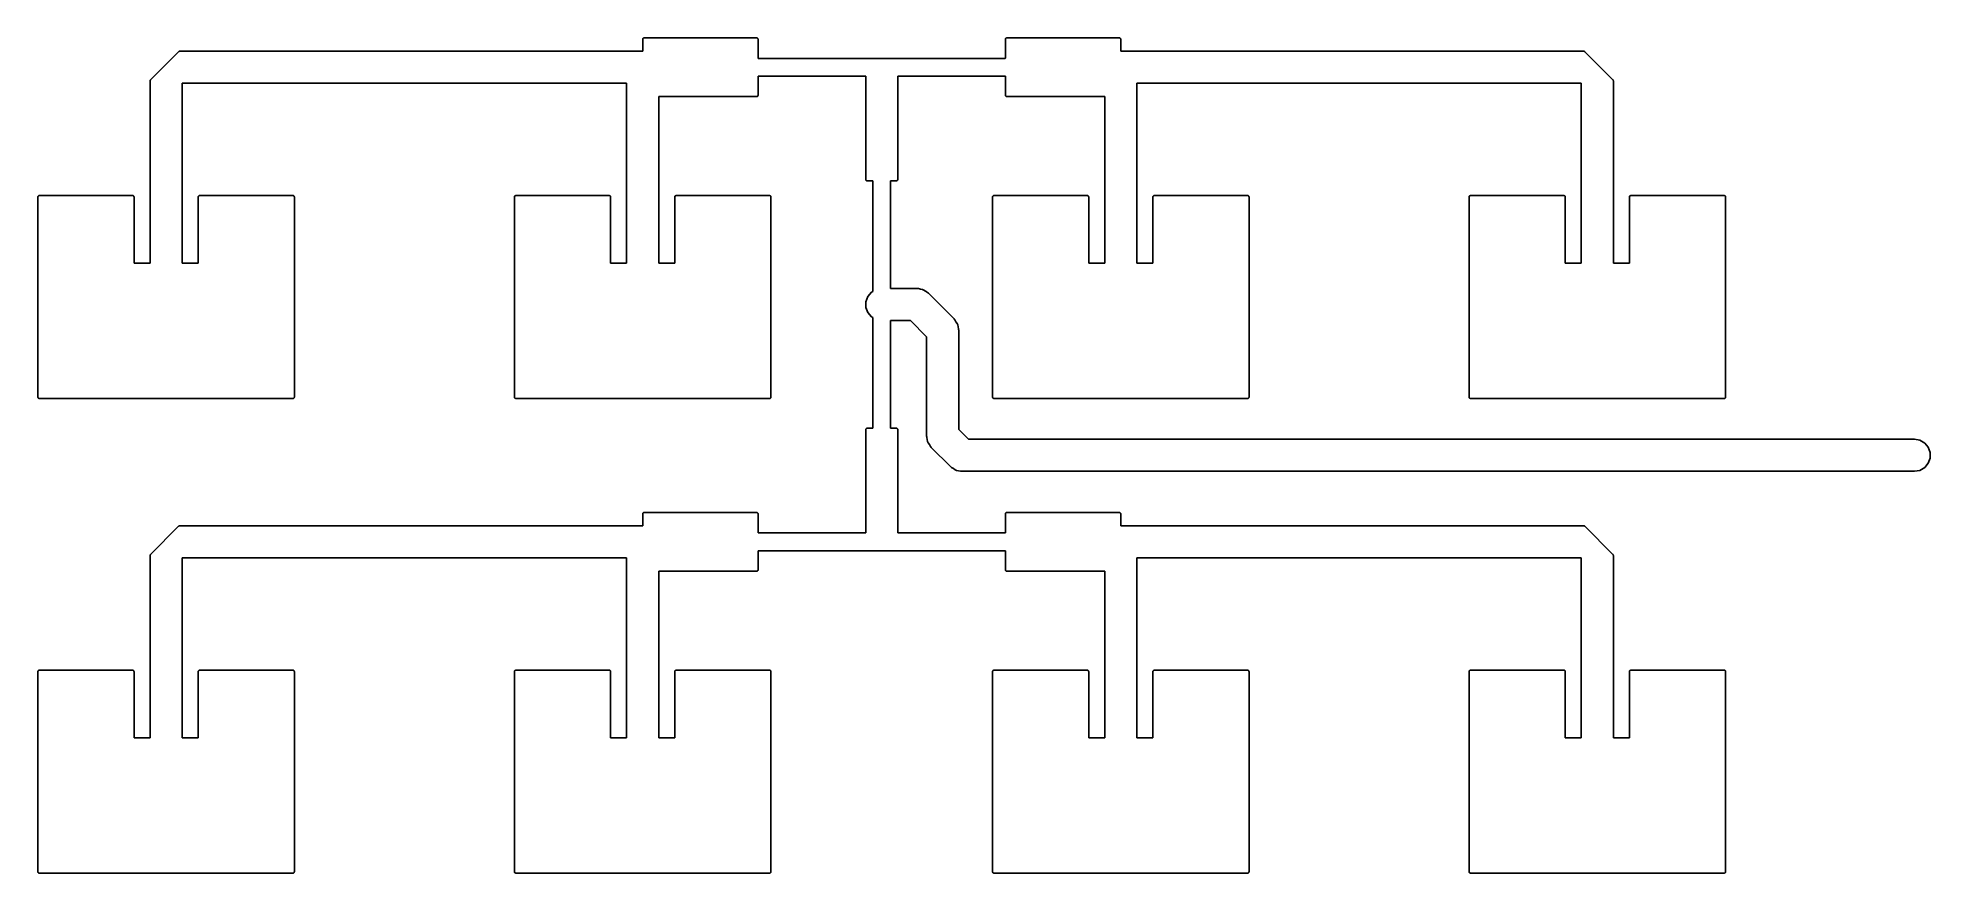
# Model space of a CAD drawing. Extents: x -13.2 to 16.3, y -8.9 to 4.2.
import ezdxf

# ---------------------------------------------------------------- set-up
doc = ezdxf.new("R2010")
doc.units = 0
doc.header["$MEASUREMENT"] = 0
doc.layers.add('BLACK', color=7, linetype='CONTINUOUS')

msp = doc.modelspace()

# ---------------------------------------------------------------- linework, layer by layer
at = {"layer": 'BLACK'}
for p, q in [((-3.7273, 4.1335), (-3.72692, 4.13565)), ((-3.7273, 3.95123), (-3.7273, 4.1335)), ((-3.72692, 4.13784), (-3.72617, 4.1399)), ((-3.72692, 4.13565), (-3.72692, 4.13784)), ((-3.72617, 4.1399), (-3.72579, 4.14205)), ((-3.72579, 4.14205), (-3.7247, 4.14394)), ((-3.7247, 4.14394), (-3.72395, 4.146)), ((-3.72395, 4.146), (-3.72254, 4.14768)), ((-3.72254, 4.14768), (-3.72145, 4.14957)), ((-3.72145, 4.14957), (-3.71978, 4.15098)), ((-3.71978, 4.15098), (-3.71837, 4.15265)), ((-3.71837, 4.15265), (-3.71648, 4.15374)), ((-3.71648, 4.15374), (-3.7148, 4.15515)), ((-3.7148, 4.15515), (-3.71274, 4.1559)), ((-3.71274, 4.1559), (-3.71085, 4.15699)), ((-3.71085, 4.15699), (-3.7087, 4.15737)), ((-3.7087, 4.15737), (-3.70664, 4.15812)), ((-3.70664, 4.15812), (-3.70445, 4.15812)), ((-3.70445, 4.15812), (-3.7023, 4.1585)), ((-3.7023, 4.1585), (-1.9528, 4.1585)), ((-1.9528, 4.1585), (-1.95064, 4.15812)), ((-1.95064, 4.15812), (-1.94846, 4.15812)), ((-1.94846, 4.15812), (-1.9464, 4.15737)), ((-1.9464, 4.15737), (-1.94425, 4.15699)), ((-1.94425, 4.15699), (-1.94236, 4.1559)), ((-1.94236, 4.1559), (-1.9403, 4.15515)), ((-1.9403, 4.15515), (-1.93862, 4.15374)), ((-1.93862, 4.15374), (-1.93673, 4.15265)), ((-1.93673, 4.15265), (-1.93532, 4.15098)), ((-1.93532, 4.15098), (-1.93365, 4.14957)), ((-1.93365, 4.14957), (-1.93256, 4.14768)), ((-1.93256, 4.14768), (-1.93115, 4.146)), ((-1.93115, 4.146), (-1.9304, 4.14394)), ((-1.9304, 4.14394), (-1.92931, 4.14205)), ((-1.92931, 4.14205), (-1.92893, 4.1399)), ((-1.92893, 4.1399), (-1.92818, 4.13784)), ((-1.92818, 4.13784), (-1.92818, 4.13565)), ((-1.92818, 4.13565), (-1.9278, 4.1335)), ((-1.9278, 4.1335), (-1.9278, 3.84023)), ((1.9278, 4.1335), (1.92818, 4.13565)), ((1.9278, 3.84023), (1.9278, 4.1335)), ((1.92818, 4.13784), (1.92893, 4.1399)), ((1.92818, 4.13565), (1.92818, 4.13784)), ((1.92893, 4.1399), (1.92931, 4.14205)), ((1.92931, 4.14205), (1.9304, 4.14394)), ((1.9304, 4.14394), (1.93115, 4.146)), ((1.93115, 4.146), (1.93256, 4.14768)), ((1.93256, 4.14768), (1.93365, 4.14957)), ((1.93365, 4.14957), (1.93532, 4.15098)), ((1.93532, 4.15098), (1.93673, 4.15265)), ((1.93673, 4.15265), (1.93862, 4.15374)), ((1.93862, 4.15374), (1.9403, 4.15515)), ((1.9403, 4.15515), (1.94236, 4.1559)), ((1.94236, 4.1559), (1.94425, 4.15699)), ((1.94425, 4.15699), (1.9464, 4.15737)), ((1.9464, 4.15737), (1.94846, 4.15812)), ((1.94846, 4.15812), (1.95064, 4.15812)), ((1.95064, 4.15812), (1.9528, 4.1585)), ((1.9528, 4.1585), (3.7023, 4.1585)), ((3.7023, 4.1585), (3.70445, 4.15812)), ((3.70445, 4.15812), (3.70664, 4.15812)), ((3.70664, 4.15812), (3.7087, 4.15737)), ((3.7087, 4.15737), (3.71085, 4.15699)), ((3.71085, 4.15699), (3.71274, 4.1559)), ((3.71274, 4.1559), (3.7148, 4.15515)), ((3.7148, 4.15515), (3.71648, 4.15374)), ((3.71648, 4.15374), (3.71837, 4.15265)), ((3.71837, 4.15265), (3.71978, 4.15098)), ((3.71978, 4.15098), (3.72145, 4.14957)), ((3.72145, 4.14957), (3.72254, 4.14768)), ((3.72254, 4.14768), (3.72395, 4.146)), ((3.72395, 4.146), (3.7247, 4.14394)), ((3.7247, 4.14394), (3.72579, 4.14205)), ((3.72579, 4.14205), (3.72617, 4.1399)), ((3.72617, 4.1399), (3.72692, 4.13784)), ((3.72692, 4.13784), (3.72692, 4.13565)), ((3.72692, 4.13565), (3.7273, 4.1335)), ((3.7273, 4.1335), (3.7273, 3.95123)), ((-11.4, 3.50482), (-10.9621, 3.94268)), ((-10.9621, 3.94268), (-10.9612, 3.94331)), ((-10.9612, 3.94331), (-10.9605, 3.94415)), ((-10.9605, 3.94415), (-10.9577, 3.94578)), ((-10.9577, 3.94578), (-10.955, 3.94766)), ((-10.955, 3.94766), (-10.9539, 3.94794)), ((-10.9539, 3.94794), (-10.953, 3.94849)), ((-10.953, 3.94849), (-10.9498, 3.94906)), ((-10.9498, 3.94906), (-10.9466, 3.9499)), ((-10.9466, 3.9499), (-10.9455, 3.94981)), ((-10.9455, 3.94981), (-10.9444, 3.95)), ((-10.9444, 3.95), (-3.72853, 3.95)), ((-3.72853, 3.95), (-3.72741, 3.95011)), ((-3.72741, 3.95011), (-3.7273, 3.95123)), ((-1.9278, 3.84023), (-1.92769, 3.83911)), ((-1.92769, 3.83911), (-1.92657, 3.839)), ((-1.92657, 3.839), (1.92657, 3.839)), ((1.92657, 3.839), (1.92769, 3.83911)), ((1.92769, 3.83911), (1.9278, 3.84023)), ((3.7273, 3.95123), (3.72741, 3.95011)), ((3.72741, 3.95011), (3.72853, 3.95)), ((3.72853, 3.95), (10.9444, 3.95)), ((10.9444, 3.95), (10.9455, 3.94981)), ((10.9455, 3.94981), (10.9466, 3.9499)), ((10.9466, 3.9499), (10.9498, 3.94906)), ((10.9498, 3.94906), (10.953, 3.94849)), ((10.953, 3.94849), (10.9539, 3.94794)), ((10.9539, 3.94794), (10.955, 3.94766)), ((10.955, 3.94766), (10.9577, 3.94578)), ((10.9577, 3.94578), (10.9605, 3.94415)), ((10.9605, 3.94415), (10.9612, 3.94331)), ((10.9612, 3.94331), (10.9621, 3.94268)), ((10.9621, 3.94268), (11.4, 3.50482)), ((-1.92769, 3.56089), (-1.9278, 3.55977)), ((-1.9278, 3.55977), (-1.9278, 3.2665)), ((-1.92657, 3.561), (-1.92769, 3.56089)), ((-0.25123, 3.561), (-1.92657, 3.561)), ((-0.25011, 3.56089), (-0.25123, 3.561)), ((-0.25, 3.55977), (-0.25011, 3.56089)), ((-0.25, 1.9528), (-0.25, 3.55977)), ((0.25011, 3.56089), (0.25, 3.55977)), ((0.25, 3.55977), (0.25, 1.9528)), ((0.25123, 3.561), (0.25011, 3.56089)), ((1.92657, 3.561), (0.25123, 3.561)), ((1.92769, 3.56089), (1.92657, 3.561)), ((1.9278, 3.55977), (1.92769, 3.56089)), ((1.9278, 3.2665), (1.9278, 3.55977)), ((-11.4073, 3.48714), (-11.4071, 3.48823)), ((-11.4073, 0.64623), (-11.4073, 3.48714)), ((-11.4072, 3.48932), (-11.4064, 3.49248)), ((-11.4071, 3.48823), (-11.4072, 3.48932)), ((-11.4064, 3.49248), (-11.4058, 3.49569)), ((-11.4058, 3.49569), (-11.4052, 3.49665)), ((-11.4052, 3.49665), (-11.405, 3.49771)), ((-11.405, 3.49771), (-11.4031, 3.50039)), ((-11.4031, 3.50039), (-11.4015, 3.50321)), ((-11.4015, 3.50321), (-11.4006, 3.50392)), ((-11.4006, 3.50392), (-11.4, 3.50482)), ((-10.9071, 3.44989), (-10.9072, 3.44877)), ((-10.9072, 3.44877), (-10.9072, 0.64623)), ((-10.906, 3.45), (-10.9071, 3.44989)), ((-3.97843, 3.45), (-10.906, 3.45)), ((-3.97731, 3.44989), (-3.97843, 3.45)), ((-3.9772, 3.44877), (-3.97731, 3.44989)), ((-3.9772, 0.64623), (-3.9772, 3.44877)), ((-1.93862, 3.24626), (-1.9403, 3.24485)), ((-1.93673, 3.24735), (-1.93862, 3.24626)), ((-1.93532, 3.24902), (-1.93673, 3.24735)), ((-1.93365, 3.25043), (-1.93532, 3.24902)), ((-1.93256, 3.25232), (-1.93365, 3.25043)), ((-1.93115, 3.254), (-1.93256, 3.25232)), ((-1.9304, 3.25606), (-1.93115, 3.254)), ((-1.92931, 3.25795), (-1.9304, 3.25606)), ((-1.92893, 3.2601), (-1.92931, 3.25795)), ((-1.92818, 3.26216), (-1.92893, 3.2601)), ((-1.9278, 3.2665), (-1.92818, 3.26435)), ((-1.92818, 3.26435), (-1.92818, 3.26216)), ((1.92818, 3.26435), (1.9278, 3.2665)), ((1.92818, 3.26216), (1.92818, 3.26435)), ((1.92893, 3.2601), (1.92818, 3.26216)), ((1.92931, 3.25795), (1.92893, 3.2601)), ((1.9304, 3.25606), (1.92931, 3.25795)), ((1.93115, 3.254), (1.9304, 3.25606)), ((1.93256, 3.25232), (1.93115, 3.254)), ((1.93365, 3.25043), (1.93256, 3.25232)), ((1.93532, 3.24902), (1.93365, 3.25043)), ((1.93673, 3.24735), (1.93532, 3.24902)), ((1.93862, 3.24626), (1.93673, 3.24735)), ((1.9403, 3.24485), (1.93862, 3.24626)), ((3.97731, 3.44989), (3.9772, 3.44877)), ((3.9772, 3.44877), (3.9772, 0.64623)), ((3.97843, 3.45), (3.97731, 3.44989)), ((10.906, 3.45), (3.97843, 3.45)), ((10.9071, 3.44989), (10.906, 3.45)), ((10.9072, 3.44877), (10.9071, 3.44989)), ((10.9072, 0.64623), (10.9072, 3.44877)), ((11.4, 3.50482), (11.4006, 3.50392)), ((11.4006, 3.50392), (11.4015, 3.50321)), ((11.4015, 3.50321), (11.4031, 3.50039)), ((11.4031, 3.50039), (11.405, 3.49771)), ((11.405, 3.49771), (11.4052, 3.49665)), ((11.4052, 3.49665), (11.4058, 3.49569)), ((11.4058, 3.49569), (11.4064, 3.49248)), ((11.4064, 3.49248), (11.4072, 3.48932)), ((11.4072, 3.48932), (11.4071, 3.48823)), ((11.4071, 3.48823), (11.4073, 3.48714)), ((11.4073, 3.48714), (11.4073, 0.64623)), ((-3.47719, 3.24139), (-3.4773, 3.24027)), ((-3.4773, 3.24027), (-3.4773, 0.64623)), ((-3.47607, 3.2415), (-3.47719, 3.24139)), ((-1.9528, 3.2415), (-3.47607, 3.2415)), ((-1.95064, 3.24188), (-1.9528, 3.2415)), ((-1.94846, 3.24188), (-1.95064, 3.24188)), ((-1.9464, 3.24263), (-1.94846, 3.24188)), ((-1.94425, 3.24301), (-1.9464, 3.24263)), ((-1.94236, 3.2441), (-1.94425, 3.24301)), ((-1.9403, 3.24485), (-1.94236, 3.2441)), ((1.94236, 3.2441), (1.9403, 3.24485)), ((1.94425, 3.24301), (1.94236, 3.2441)), ((1.9464, 3.24263), (1.94425, 3.24301)), ((1.94846, 3.24188), (1.9464, 3.24263)), ((1.95064, 3.24188), (1.94846, 3.24188)), ((1.9528, 3.2415), (1.95064, 3.24188)), ((3.47607, 3.2415), (1.9528, 3.2415)), ((3.47719, 3.24139), (3.47607, 3.2415)), ((3.4773, 3.24027), (3.47719, 3.24139)), ((3.4773, 0.64623), (3.4773, 3.24027)), ((-0.24962, 1.95064), (-0.25, 1.9528)), ((-0.24962, 1.94846), (-0.24962, 1.95064)), ((-0.248872, 1.9464), (-0.24962, 1.94846)), ((-0.248492, 1.94425), (-0.248872, 1.9464)), ((-0.247399, 1.94236), (-0.248492, 1.94425)), ((-0.246651, 1.9403), (-0.247399, 1.94236)), ((-0.245244, 1.93862), (-0.246651, 1.9403)), ((-0.244151, 1.93673), (-0.245244, 1.93862)), ((-0.242476, 1.93532), (-0.244151, 1.93673)), ((-0.24107, 1.93365), (-0.242476, 1.93532)), ((-0.239177, 1.93256), (-0.24107, 1.93365)), ((-0.2375, 1.93115), (-0.239177, 1.93256)), ((-0.235444, 1.9304), (-0.2375, 1.93115)), ((-0.233551, 1.92931), (-0.235444, 1.9304)), ((-0.231397, 1.92893), (-0.233551, 1.92931)), ((-0.229341, 1.92818), (-0.231397, 1.92893)), ((-0.227155, 1.92818), (-0.229341, 1.92818)), ((-0.225, 1.9278), (-0.227155, 1.92818)), ((-0.14023, 1.9278), (-0.225, 1.9278)), ((-0.13911, 1.92769), (-0.14023, 1.9278)), ((-0.139, 1.92657), (-0.13911, 1.92769)), ((-0.139, 0.204038), (-0.139, 1.92657)), ((0.13911, 1.92769), (0.139, 1.92657)), ((0.139, 1.92657), (0.139, 0.25)), ((0.14023, 1.9278), (0.13911, 1.92769)), ((0.225, 1.9278), (0.14023, 1.9278)), ((0.227155, 1.92818), (0.225, 1.9278)), ((0.229341, 1.92818), (0.227155, 1.92818)), ((0.231397, 1.92893), (0.229341, 1.92818)), ((0.233551, 1.92931), (0.231397, 1.92893)), ((0.235444, 1.9304), (0.233551, 1.92931)), ((0.2375, 1.93115), (0.235444, 1.9304)), ((0.239177, 1.93256), (0.2375, 1.93115)), ((0.24107, 1.93365), (0.239177, 1.93256)), ((0.242476, 1.93532), (0.24107, 1.93365)), ((0.244151, 1.93673), (0.242476, 1.93532)), ((0.245244, 1.93862), (0.244151, 1.93673)), ((0.246651, 1.9403), (0.245244, 1.93862)), ((0.247399, 1.94236), (0.246651, 1.9403)), ((0.248492, 1.94425), (0.247399, 1.94236)), ((0.248872, 1.9464), (0.248492, 1.94425)), ((0.24962, 1.94846), (0.248872, 1.9464)), ((0.25, 1.9528), (0.24962, 1.95064)), ((0.24962, 1.95064), (0.24962, 1.94846)), ((-13.1573, 1.675), (-13.1569, 1.67715)), ((-13.1573, -1.44), (-13.1573, 1.675)), ((-13.1569, 1.67934), (-13.1562, 1.6814)), ((-13.1569, 1.67715), (-13.1569, 1.67934)), ((-13.1562, 1.6814), (-13.1558, 1.68355)), ((-13.1558, 1.68355), (-13.1547, 1.68544)), ((-13.1547, 1.68544), (-13.154, 1.6875)), ((-13.154, 1.6875), (-13.1525, 1.68918)), ((-13.1525, 1.68918), (-13.1515, 1.69107)), ((-13.1515, 1.69107), (-13.1498, 1.69248)), ((-13.1498, 1.69248), (-13.1484, 1.69415)), ((-13.1484, 1.69415), (-13.1465, 1.69524)), ((-13.1465, 1.69524), (-13.1448, 1.69665)), ((-13.1448, 1.69665), (-13.1427, 1.6974)), ((-13.1427, 1.6974), (-13.1409, 1.69849)), ((-13.1409, 1.69849), (-13.1387, 1.69887)), ((-13.1387, 1.69887), (-13.1366, 1.69962)), ((-13.1366, 1.69962), (-13.1345, 1.69962)), ((-13.1345, 1.69962), (-13.1323, 1.7)), ((-13.1323, 1.7), (-11.6823, 1.7)), ((-11.6823, 1.7), (-11.6801, 1.69962)), ((-11.6801, 1.69962), (-11.678, 1.69962)), ((-11.678, 1.69962), (-11.6759, 1.69887)), ((-11.6759, 1.69887), (-11.6737, 1.69849)), ((-11.6737, 1.69849), (-11.6719, 1.6974)), ((-11.6719, 1.6974), (-11.6698, 1.69665)), ((-11.6698, 1.69665), (-11.6681, 1.69524)), ((-11.6681, 1.69524), (-11.6662, 1.69415)), ((-11.6662, 1.69415), (-11.6648, 1.69248)), ((-11.6648, 1.69248), (-11.6631, 1.69107)), ((-11.6631, 1.69107), (-11.6621, 1.68918)), ((-11.6621, 1.68918), (-11.6606, 1.6875)), ((-11.6606, 1.6875), (-11.6599, 1.68544)), ((-11.6599, 1.68544), (-11.6588, 1.68355)), ((-11.6588, 1.68355), (-11.6584, 1.6814)), ((-11.6584, 1.6814), (-11.6577, 1.67934)), ((-11.6577, 1.67934), (-11.6577, 1.67715)), ((-11.6577, 1.67715), (-11.6573, 1.675)), ((-11.6573, 1.675), (-11.6573, 0.64623)), ((-10.6572, 1.675), (-10.6568, 1.67715)), ((-10.6572, 0.64623), (-10.6572, 1.675)), ((-10.6568, 1.67934), (-10.6561, 1.6814)), ((-10.6568, 1.67715), (-10.6568, 1.67934)), ((-10.6561, 1.6814), (-10.6557, 1.68355)), ((-10.6557, 1.68355), (-10.6546, 1.68544)), ((-10.6546, 1.68544), (-10.6539, 1.6875)), ((-10.6539, 1.6875), (-10.6524, 1.68918)), ((-10.6524, 1.68918), (-10.6514, 1.69107)), ((-10.6514, 1.69107), (-10.6497, 1.69248)), ((-10.6497, 1.69248), (-10.6483, 1.69415)), ((-10.6483, 1.69415), (-10.6464, 1.69524)), ((-10.6464, 1.69524), (-10.6447, 1.69665)), ((-10.6447, 1.69665), (-10.6426, 1.6974)), ((-10.6426, 1.6974), (-10.6408, 1.69849)), ((-10.6408, 1.69849), (-10.6386, 1.69887)), ((-10.6386, 1.69887), (-10.6365, 1.69962)), ((-10.6365, 1.69962), (-10.6344, 1.69962)), ((-10.6344, 1.69962), (-10.6322, 1.7)), ((-10.6322, 1.7), (-9.1823, 1.7)), ((-9.1823, 1.7), (-9.18014, 1.69962)), ((-9.18014, 1.69962), (-9.17796, 1.69962)), ((-9.17796, 1.69962), (-9.1759, 1.69887)), ((-9.1759, 1.69887), (-9.17375, 1.69849)), ((-9.17375, 1.69849), (-9.17186, 1.6974)), ((-9.17186, 1.6974), (-9.1698, 1.69665)), ((-9.1698, 1.69665), (-9.16812, 1.69524)), ((-9.16812, 1.69524), (-9.16623, 1.69415)), ((-9.16623, 1.69415), (-9.16482, 1.69248)), ((-9.16482, 1.69248), (-9.16315, 1.69107)), ((-9.16315, 1.69107), (-9.16206, 1.68918)), ((-9.16206, 1.68918), (-9.16065, 1.6875)), ((-9.16065, 1.6875), (-9.1599, 1.68544)), ((-9.1599, 1.68544), (-9.15881, 1.68355)), ((-9.15881, 1.68355), (-9.15843, 1.6814)), ((-9.15843, 1.6814), (-9.15768, 1.67934)), ((-9.15768, 1.67934), (-9.15768, 1.67715)), ((-9.15768, 1.67715), (-9.1573, 1.675)), ((-9.1573, 1.675), (-9.1573, -1.44)), ((-5.7272, 1.675), (-5.72682, 1.67715)), ((-5.7272, -1.44), (-5.7272, 1.675)), ((-5.72682, 1.67934), (-5.72607, 1.6814)), ((-5.72682, 1.67715), (-5.72682, 1.67934)), ((-5.72607, 1.6814), (-5.72569, 1.68355)), ((-5.72569, 1.68355), (-5.7246, 1.68544)), ((-5.7246, 1.68544), (-5.72385, 1.6875)), ((-5.72385, 1.6875), (-5.72244, 1.68918)), ((-5.72244, 1.68918), (-5.72135, 1.69107)), ((-5.72135, 1.69107), (-5.71968, 1.69248)), ((-5.71968, 1.69248), (-5.71827, 1.69415)), ((-5.71827, 1.69415), (-5.71638, 1.69524)), ((-5.71638, 1.69524), (-5.7147, 1.69665)), ((-5.7147, 1.69665), (-5.71264, 1.6974)), ((-5.71264, 1.6974), (-5.71075, 1.69849)), ((-5.71075, 1.69849), (-5.7086, 1.69887)), ((-5.7086, 1.69887), (-5.70654, 1.69962)), ((-5.70654, 1.69962), (-5.70435, 1.69962)), ((-5.70435, 1.69962), (-5.7022, 1.7)), ((-5.7022, 1.7), (-4.2522, 1.7)), ((-4.2522, 1.7), (-4.25005, 1.69962)), ((-4.25005, 1.69962), (-4.24786, 1.69962)), ((-4.24786, 1.69962), (-4.2458, 1.69887)), ((-4.2458, 1.69887), (-4.24365, 1.69849)), ((-4.24365, 1.69849), (-4.24176, 1.6974)), ((-4.24176, 1.6974), (-4.2397, 1.69665)), ((-4.2397, 1.69665), (-4.23802, 1.69524)), ((-4.23802, 1.69524), (-4.23613, 1.69415)), ((-4.23613, 1.69415), (-4.23472, 1.69248)), ((-4.23472, 1.69248), (-4.23305, 1.69107)), ((-4.23305, 1.69107), (-4.23196, 1.68918)), ((-4.23196, 1.68918), (-4.23055, 1.6875)), ((-4.23055, 1.6875), (-4.2298, 1.68544)), ((-4.2298, 1.68544), (-4.22871, 1.68355)), ((-4.22871, 1.68355), (-4.22833, 1.6814)), ((-4.22833, 1.6814), (-4.22758, 1.67934)), ((-4.22758, 1.67934), (-4.22758, 1.67715)), ((-4.22758, 1.67715), (-4.2272, 1.675)), ((-4.2272, 1.675), (-4.2272, 0.64623)), ((-3.2273, 1.675), (-3.22692, 1.67715)), ((-3.2273, 0.64623), (-3.2273, 1.675)), ((-3.22692, 1.67934), (-3.22617, 1.6814)), ((-3.22692, 1.67715), (-3.22692, 1.67934)), ((-3.22617, 1.6814), (-3.22579, 1.68355)), ((-3.22579, 1.68355), (-3.2247, 1.68544)), ((-3.2247, 1.68544), (-3.22395, 1.6875)), ((-3.22395, 1.6875), (-3.22254, 1.68918)), ((-3.22254, 1.68918), (-3.22145, 1.69107)), ((-3.22145, 1.69107), (-3.21978, 1.69248)), ((-3.21978, 1.69248), (-3.21837, 1.69415)), ((-3.21837, 1.69415), (-3.21648, 1.69524)), ((-3.21648, 1.69524), (-3.2148, 1.69665)), ((-3.2148, 1.69665), (-3.21274, 1.6974)), ((-3.21274, 1.6974), (-3.21085, 1.69849)), ((-3.21085, 1.69849), (-3.2087, 1.69887)), ((-3.2087, 1.69887), (-3.20664, 1.69962)), ((-3.20664, 1.69962), (-3.20445, 1.69962)), ((-3.20445, 1.69962), (-3.2023, 1.7)), ((-3.2023, 1.7), (-1.7522, 1.7)), ((-1.7522, 1.7), (-1.75004, 1.69962)), ((-1.75004, 1.69962), (-1.74786, 1.69962)), ((-1.74786, 1.69962), (-1.7458, 1.69887)), ((-1.7458, 1.69887), (-1.74365, 1.69849)), ((-1.74365, 1.69849), (-1.74176, 1.6974)), ((-1.74176, 1.6974), (-1.7397, 1.69665)), ((-1.7397, 1.69665), (-1.73802, 1.69524)), ((-1.73802, 1.69524), (-1.73613, 1.69415)), ((-1.73613, 1.69415), (-1.73472, 1.69248)), ((-1.73472, 1.69248), (-1.73305, 1.69107)), ((-1.73305, 1.69107), (-1.73196, 1.68918)), ((-1.73196, 1.68918), (-1.73055, 1.6875)), ((-1.73055, 1.6875), (-1.7298, 1.68544)), ((-1.7298, 1.68544), (-1.72871, 1.68355)), ((-1.72871, 1.68355), (-1.72833, 1.6814)), ((-1.72833, 1.6814), (-1.72758, 1.67934)), ((-1.72758, 1.67934), (-1.72758, 1.67715)), ((-1.72758, 1.67715), (-1.7272, 1.675)), ((-1.7272, 1.675), (-1.7272, -1.44)), ((1.7272, 1.675), (1.72758, 1.67715)), ((1.7272, -1.44), (1.7272, 1.675)), ((1.72758, 1.67934), (1.72833, 1.6814)), ((1.72758, 1.67715), (1.72758, 1.67934)), ((1.72833, 1.6814), (1.72871, 1.68355)), ((1.72871, 1.68355), (1.7298, 1.68544)), ((1.7298, 1.68544), (1.73055, 1.6875)), ((1.73055, 1.6875), (1.73196, 1.68918)), ((1.73196, 1.68918), (1.73305, 1.69107)), ((1.73305, 1.69107), (1.73472, 1.69248)), ((1.73472, 1.69248), (1.73613, 1.69415)), ((1.73613, 1.69415), (1.73802, 1.69524)), ((1.73802, 1.69524), (1.7397, 1.69665)), ((1.7397, 1.69665), (1.74176, 1.6974)), ((1.74176, 1.6974), (1.74365, 1.69849)), ((1.74365, 1.69849), (1.7458, 1.69887)), ((1.7458, 1.69887), (1.74786, 1.69962)), ((1.74786, 1.69962), (1.75004, 1.69962)), ((1.75004, 1.69962), (1.7522, 1.7)), ((1.7522, 1.7), (3.2023, 1.7)), ((3.2023, 1.7), (3.20445, 1.69962)), ((3.20445, 1.69962), (3.20664, 1.69962)), ((3.20664, 1.69962), (3.2087, 1.69887)), ((3.2087, 1.69887), (3.21085, 1.69849)), ((3.21085, 1.69849), (3.21274, 1.6974)), ((3.21274, 1.6974), (3.2148, 1.69665)), ((3.2148, 1.69665), (3.21648, 1.69524)), ((3.21648, 1.69524), (3.21837, 1.69415)), ((3.21837, 1.69415), (3.21978, 1.69248)), ((3.21978, 1.69248), (3.22145, 1.69107)), ((3.22145, 1.69107), (3.22254, 1.68918)), ((3.22254, 1.68918), (3.22395, 1.6875)), ((3.22395, 1.6875), (3.2247, 1.68544)), ((3.2247, 1.68544), (3.22579, 1.68355)), ((3.22579, 1.68355), (3.22617, 1.6814)), ((3.22617, 1.6814), (3.22692, 1.67934)), ((3.22692, 1.67934), (3.22692, 1.67715)), ((3.22692, 1.67715), (3.2273, 1.675)), ((3.2273, 1.675), (3.2273, 0.64623)), ((4.2272, 1.675), (4.22758, 1.67715)), ((4.2272, 0.64623), (4.2272, 1.675)), ((4.22758, 1.67934), (4.22833, 1.6814)), ((4.22758, 1.67715), (4.22758, 1.67934)), ((4.22833, 1.6814), (4.22871, 1.68355)), ((4.22871, 1.68355), (4.2298, 1.68544)), ((4.2298, 1.68544), (4.23055, 1.6875)), ((4.23055, 1.6875), (4.23196, 1.68918)), ((4.23196, 1.68918), (4.23305, 1.69107)), ((4.23305, 1.69107), (4.23472, 1.69248)), ((4.23472, 1.69248), (4.23613, 1.69415)), ((4.23613, 1.69415), (4.23802, 1.69524)), ((4.23802, 1.69524), (4.2397, 1.69665)), ((4.2397, 1.69665), (4.24176, 1.6974)), ((4.24176, 1.6974), (4.24365, 1.69849)), ((4.24365, 1.69849), (4.2458, 1.69887)), ((4.2458, 1.69887), (4.24786, 1.69962)), ((4.24786, 1.69962), (4.25005, 1.69962)), ((4.25005, 1.69962), (4.2522, 1.7)), ((4.2522, 1.7), (5.7022, 1.7)), ((5.7022, 1.7), (5.70435, 1.69962)), ((5.70435, 1.69962), (5.70654, 1.69962)), ((5.70654, 1.69962), (5.7086, 1.69887)), ((5.7086, 1.69887), (5.71075, 1.69849)), ((5.71075, 1.69849), (5.71264, 1.6974)), ((5.71264, 1.6974), (5.7147, 1.69665)), ((5.7147, 1.69665), (5.71638, 1.69524)), ((5.71638, 1.69524), (5.71827, 1.69415)), ((5.71827, 1.69415), (5.71968, 1.69248)), ((5.71968, 1.69248), (5.72135, 1.69107)), ((5.72135, 1.69107), (5.72244, 1.68918)), ((5.72244, 1.68918), (5.72385, 1.6875)), ((5.72385, 1.6875), (5.7246, 1.68544)), ((5.7246, 1.68544), (5.72569, 1.68355)), ((5.72569, 1.68355), (5.72607, 1.6814)), ((5.72607, 1.6814), (5.72682, 1.67934)), ((5.72682, 1.67934), (5.72682, 1.67715)), ((5.72682, 1.67715), (5.7272, 1.675)), ((5.7272, 1.675), (5.7272, -1.44)), ((9.1573, 1.675), (9.15768, 1.67715)), ((9.1573, -1.44), (9.1573, 1.675)), ((9.15768, 1.67934), (9.15843, 1.6814)), ((9.15768, 1.67715), (9.15768, 1.67934)), ((9.15843, 1.6814), (9.15881, 1.68355)), ((9.15881, 1.68355), (9.1599, 1.68544)), ((9.1599, 1.68544), (9.16065, 1.6875)), ((9.16065, 1.6875), (9.16206, 1.68918)), ((9.16206, 1.68918), (9.16315, 1.69107)), ((9.16315, 1.69107), (9.16482, 1.69248)), ((9.16482, 1.69248), (9.16623, 1.69415)), ((9.16623, 1.69415), (9.16812, 1.69524)), ((9.16812, 1.69524), (9.1698, 1.69665)), ((9.1698, 1.69665), (9.17186, 1.6974)), ((9.17186, 1.6974), (9.17375, 1.69849)), ((9.17375, 1.69849), (9.1759, 1.69887)), ((9.1759, 1.69887), (9.17796, 1.69962)), ((9.17796, 1.69962), (9.18014, 1.69962)), ((9.18014, 1.69962), (9.1823, 1.7)), ((9.1823, 1.7), (10.6322, 1.7)), ((10.6322, 1.7), (10.6344, 1.69962)), ((10.6344, 1.69962), (10.6365, 1.69962)), ((10.6365, 1.69962), (10.6386, 1.69887)), ((10.6386, 1.69887), (10.6408, 1.69849)), ((10.6408, 1.69849), (10.6426, 1.6974)), ((10.6426, 1.6974), (10.6447, 1.69665)), ((10.6447, 1.69665), (10.6464, 1.69524)), ((10.6464, 1.69524), (10.6483, 1.69415)), ((10.6483, 1.69415), (10.6497, 1.69248)), ((10.6497, 1.69248), (10.6514, 1.69107)), ((10.6514, 1.69107), (10.6524, 1.68918)), ((10.6524, 1.68918), (10.6539, 1.6875)), ((10.6539, 1.6875), (10.6546, 1.68544)), ((10.6546, 1.68544), (10.6557, 1.68355)), ((10.6557, 1.68355), (10.6561, 1.6814)), ((10.6561, 1.6814), (10.6568, 1.67934)), ((10.6568, 1.67934), (10.6568, 1.67715)), ((10.6568, 1.67715), (10.6572, 1.675)), ((10.6572, 1.675), (10.6572, 0.64623)), ((11.6573, 1.675), (11.6577, 1.67715)), ((11.6573, 0.64623), (11.6573, 1.675)), ((11.6577, 1.67934), (11.6584, 1.6814)), ((11.6577, 1.67715), (11.6577, 1.67934)), ((11.6584, 1.6814), (11.6588, 1.68355)), ((11.6588, 1.68355), (11.6599, 1.68544)), ((11.6599, 1.68544), (11.6606, 1.6875)), ((11.6606, 1.6875), (11.6621, 1.68918)), ((11.6621, 1.68918), (11.6631, 1.69107)), ((11.6631, 1.69107), (11.6648, 1.69248)), ((11.6648, 1.69248), (11.6662, 1.69415)), ((11.6662, 1.69415), (11.6681, 1.69524)), ((11.6681, 1.69524), (11.6698, 1.69665)), ((11.6698, 1.69665), (11.6719, 1.6974)), ((11.6719, 1.6974), (11.6737, 1.69849)), ((11.6737, 1.69849), (11.6759, 1.69887)), ((11.6759, 1.69887), (11.678, 1.69962)), ((11.678, 1.69962), (11.6801, 1.69962)), ((11.6801, 1.69962), (11.6823, 1.7)), ((11.6823, 1.7), (13.1323, 1.7)), ((13.1323, 1.7), (13.1345, 1.69962)), ((13.1345, 1.69962), (13.1366, 1.69962)), ((13.1366, 1.69962), (13.1387, 1.69887)), ((13.1387, 1.69887), (13.1409, 1.69849)), ((13.1409, 1.69849), (13.1427, 1.6974)), ((13.1427, 1.6974), (13.1448, 1.69665)), ((13.1448, 1.69665), (13.1465, 1.69524)), ((13.1465, 1.69524), (13.1484, 1.69415)), ((13.1484, 1.69415), (13.1498, 1.69248)), ((13.1498, 1.69248), (13.1515, 1.69107)), ((13.1515, 1.69107), (13.1525, 1.68918)), ((13.1525, 1.68918), (13.154, 1.6875)), ((13.154, 1.6875), (13.1547, 1.68544)), ((13.1547, 1.68544), (13.1558, 1.68355)), ((13.1558, 1.68355), (13.1562, 1.6814)), ((13.1562, 1.6814), (13.1569, 1.67934)), ((13.1569, 1.67934), (13.1569, 1.67715)), ((13.1569, 1.67715), (13.1573, 1.675)), ((13.1573, 1.675), (13.1573, -1.44)), ((-11.6573, 0.64623), (-11.6572, 0.64511)), ((-11.6572, 0.64511), (-11.6561, 0.645)), ((-11.6561, 0.645), (-11.4085, 0.645)), ((-11.4085, 0.645), (-11.4074, 0.64511)), ((-11.4074, 0.64511), (-11.4073, 0.64623)), ((-10.9072, 0.64623), (-10.9071, 0.64511)), ((-10.9071, 0.64511), (-10.906, 0.645)), ((-10.906, 0.645), (-10.6584, 0.645)), ((-10.6584, 0.645), (-10.6573, 0.64511)), ((-10.6573, 0.64511), (-10.6572, 0.64623)), ((-4.2272, 0.64623), (-4.22709, 0.64511)), ((-4.22709, 0.64511), (-4.22597, 0.645)), ((-4.22597, 0.645), (-3.97843, 0.645)), ((-3.97843, 0.645), (-3.97731, 0.64511)), ((-3.97731, 0.64511), (-3.9772, 0.64623)), ((-3.4773, 0.64623), (-3.47719, 0.64511)), ((-3.47719, 0.64511), (-3.47607, 0.645)), ((-3.47607, 0.645), (-3.22853, 0.645)), ((-3.22853, 0.645), (-3.22741, 0.64511)), ((-3.22741, 0.64511), (-3.2273, 0.64623)), ((3.2273, 0.64623), (3.22741, 0.64511)), ((3.22741, 0.64511), (3.22853, 0.645)), ((3.22853, 0.645), (3.47607, 0.645)), ((3.47607, 0.645), (3.47719, 0.64511)), ((3.47719, 0.64511), (3.4773, 0.64623)), ((3.9772, 0.64623), (3.97731, 0.64511)), ((3.97731, 0.64511), (3.97843, 0.645)), ((3.97843, 0.645), (4.22597, 0.645)), ((4.22597, 0.645), (4.22709, 0.64511)), ((4.22709, 0.64511), (4.2272, 0.64623)), ((10.6572, 0.64623), (10.6573, 0.64511)), ((10.6573, 0.64511), (10.6584, 0.645)), ((10.6584, 0.645), (10.906, 0.645)), ((10.906, 0.645), (10.9071, 0.64511)), ((10.9071, 0.64511), (10.9072, 0.64623)), ((11.4073, 0.64623), (11.4074, 0.64511)), ((11.4074, 0.64511), (11.4085, 0.645)), ((11.4085, 0.645), (11.6561, 0.645)), ((11.6561, 0.645), (11.6572, 0.64511)), ((11.6572, 0.64511), (11.6573, 0.64623)), ((-0.246202, 0.043412), (-0.216506, 0.125)), ((-0.246202, -0.043412), (-0.246202, 0.043412)), ((-0.216506, 0.125), (-0.160697, 0.191511)), ((-0.160697, 0.191511), (-0.139, 0.204038)), ((0.139, 0.25), (0.55, 0.25)), ((0.55, 0.25), (0.560831, 0.24809)), ((0.560831, 0.24809), (0.571789, 0.249049)), ((0.571789, 0.249049), (0.603342, 0.240594)), ((0.603342, 0.240594), (0.635505, 0.234923)), ((0.635505, 0.234923), (0.64503, 0.229424)), ((0.64503, 0.229424), (0.655654, 0.226577)), ((0.655654, 0.226577), (0.682411, 0.207842)), ((0.682411, 0.207842), (0.710697, 0.191511)), ((0.710697, 0.191511), (0.717766, 0.183086)), ((0.717766, 0.183086), (0.726777, 0.176777)), ((0.726777, 0.176777), (1.12678, -0.223223)), ((-0.216506, -0.125), (-0.246202, -0.043412)), ((-0.160697, -0.191511), (-0.216506, -0.125)), ((-0.139, -0.204038), (-0.160697, -0.191511)), ((-0.139, -1.92657), (-0.139, -0.204038)), ((0.446446, -0.25), (0.139, -0.25)), ((0.139, -0.25), (0.139, -1.92657)), ((0.7, -0.503553), (0.446446, -0.25)), ((1.12678, -0.223223), (1.13308, -0.232232)), ((1.13308, -0.232232), (1.14151, -0.239303)), ((1.14151, -0.239303), (1.15784, -0.267589)), ((1.15784, -0.267589), (1.17658, -0.294345)), ((1.17658, -0.294345), (1.17942, -0.30497)), ((0.7, -2.05), (0.7, -0.503553)), ((1.17942, -0.30497), (1.18492, -0.314495)), ((1.18492, -0.314495), (1.19059, -0.346664)), ((1.19059, -0.346664), (1.19905, -0.378211)), ((1.19905, -0.378211), (1.19809, -0.389166)), ((1.19809, -0.389166), (1.2, -0.4)), ((1.2, -0.4), (1.2, -1.94645)), ((-13.1569, -1.44215), (-13.1573, -1.44)), ((-13.1569, -1.44434), (-13.1569, -1.44215)), ((-13.1562, -1.4464), (-13.1569, -1.44434)), ((-13.1558, -1.44855), (-13.1562, -1.4464)), ((-13.1547, -1.45044), (-13.1558, -1.44855)), ((-13.154, -1.4525), (-13.1547, -1.45044)), ((-13.1525, -1.45418), (-13.154, -1.4525)), ((-13.1515, -1.45607), (-13.1525, -1.45418)), ((-13.1498, -1.45748), (-13.1515, -1.45607)), ((-13.1484, -1.45915), (-13.1498, -1.45748)), ((-13.1465, -1.46024), (-13.1484, -1.45915)), ((-13.1448, -1.46165), (-13.1465, -1.46024)), ((-13.1427, -1.4624), (-13.1448, -1.46165)), ((-13.1409, -1.46349), (-13.1427, -1.4624)), ((-13.1387, -1.46387), (-13.1409, -1.46349)), ((-13.1366, -1.46462), (-13.1387, -1.46387)), ((-13.1345, -1.46462), (-13.1366, -1.46462)), ((-13.1323, -1.465), (-13.1345, -1.46462)), ((-9.1823, -1.465), (-13.1323, -1.465)), ((-9.18014, -1.46462), (-9.1823, -1.465)), ((-9.17796, -1.46462), (-9.18014, -1.46462)), ((-9.1759, -1.46387), (-9.17796, -1.46462)), ((-9.17375, -1.46349), (-9.1759, -1.46387)), ((-9.17186, -1.4624), (-9.17375, -1.46349)), ((-9.1698, -1.46165), (-9.17186, -1.4624)), ((-9.16812, -1.46024), (-9.1698, -1.46165)), ((-9.16623, -1.45915), (-9.16812, -1.46024)), ((-9.16482, -1.45748), (-9.16623, -1.45915)), ((-9.16315, -1.45607), (-9.16482, -1.45748)), ((-9.16206, -1.45418), (-9.16315, -1.45607)), ((-9.16065, -1.4525), (-9.16206, -1.45418)), ((-9.1599, -1.45044), (-9.16065, -1.4525)), ((-9.15881, -1.44855), (-9.1599, -1.45044)), ((-9.15843, -1.4464), (-9.15881, -1.44855)), ((-9.15768, -1.44434), (-9.15843, -1.4464)), ((-9.1573, -1.44), (-9.15768, -1.44215)), ((-9.15768, -1.44215), (-9.15768, -1.44434)), ((-5.72682, -1.44215), (-5.7272, -1.44)), ((-5.72682, -1.44434), (-5.72682, -1.44215)), ((-5.72607, -1.4464), (-5.72682, -1.44434)), ((-5.72569, -1.44855), (-5.72607, -1.4464)), ((-5.7246, -1.45044), (-5.72569, -1.44855)), ((-5.72385, -1.4525), (-5.7246, -1.45044)), ((-5.72244, -1.45418), (-5.72385, -1.4525)), ((-5.72135, -1.45607), (-5.72244, -1.45418)), ((-5.71968, -1.45748), (-5.72135, -1.45607)), ((-5.71827, -1.45915), (-5.71968, -1.45748)), ((-5.71638, -1.46024), (-5.71827, -1.45915)), ((-5.7147, -1.46165), (-5.71638, -1.46024)), ((-5.71264, -1.4624), (-5.7147, -1.46165)), ((-5.71075, -1.46349), (-5.71264, -1.4624)), ((-5.7086, -1.46387), (-5.71075, -1.46349)), ((-5.70654, -1.46462), (-5.7086, -1.46387)), ((-5.70435, -1.46462), (-5.70654, -1.46462)), ((-5.7022, -1.465), (-5.70435, -1.46462)), ((-1.7522, -1.465), (-5.7022, -1.465)), ((-1.75004, -1.46462), (-1.7522, -1.465)), ((-1.74786, -1.46462), (-1.75004, -1.46462)), ((-1.7458, -1.46387), (-1.74786, -1.46462)), ((-1.74365, -1.46349), (-1.7458, -1.46387)), ((-1.74176, -1.4624), (-1.74365, -1.46349)), ((-1.7397, -1.46165), (-1.74176, -1.4624)), ((-1.73802, -1.46024), (-1.7397, -1.46165)), ((-1.73613, -1.45915), (-1.73802, -1.46024)), ((-1.73472, -1.45748), (-1.73613, -1.45915)), ((-1.73305, -1.45607), (-1.73472, -1.45748)), ((-1.73196, -1.45418), (-1.73305, -1.45607)), ((-1.73055, -1.4525), (-1.73196, -1.45418)), ((-1.7298, -1.45044), (-1.73055, -1.4525)), ((-1.72871, -1.44855), (-1.7298, -1.45044)), ((-1.72833, -1.4464), (-1.72871, -1.44855)), ((-1.72758, -1.44434), (-1.72833, -1.4464)), ((-1.7272, -1.44), (-1.72758, -1.44215)), ((-1.72758, -1.44215), (-1.72758, -1.44434)), ((1.72758, -1.44215), (1.7272, -1.44)), ((1.72758, -1.44434), (1.72758, -1.44215)), ((1.72833, -1.4464), (1.72758, -1.44434)), ((1.72871, -1.44855), (1.72833, -1.4464)), ((1.7298, -1.45044), (1.72871, -1.44855)), ((1.73055, -1.4525), (1.7298, -1.45044)), ((1.73196, -1.45418), (1.73055, -1.4525)), ((1.73305, -1.45607), (1.73196, -1.45418)), ((1.73472, -1.45748), (1.73305, -1.45607)), ((1.73613, -1.45915), (1.73472, -1.45748)), ((1.73802, -1.46024), (1.73613, -1.45915)), ((1.7397, -1.46165), (1.73802, -1.46024)), ((1.74176, -1.4624), (1.7397, -1.46165)), ((1.74365, -1.46349), (1.74176, -1.4624)), ((1.7458, -1.46387), (1.74365, -1.46349)), ((1.74786, -1.46462), (1.7458, -1.46387)), ((1.75004, -1.46462), (1.74786, -1.46462)), ((1.7522, -1.465), (1.75004, -1.46462)), ((5.7022, -1.465), (1.7522, -1.465)), ((5.70435, -1.46462), (5.7022, -1.465)), ((5.70654, -1.46462), (5.70435, -1.46462)), ((5.7086, -1.46387), (5.70654, -1.46462)), ((5.71075, -1.46349), (5.7086, -1.46387)), ((5.71264, -1.4624), (5.71075, -1.46349)), ((5.7147, -1.46165), (5.71264, -1.4624)), ((5.71638, -1.46024), (5.7147, -1.46165)), ((5.71827, -1.45915), (5.71638, -1.46024)), ((5.71968, -1.45748), (5.71827, -1.45915)), ((5.72135, -1.45607), (5.71968, -1.45748)), ((5.72244, -1.45418), (5.72135, -1.45607)), ((5.72385, -1.4525), (5.72244, -1.45418)), ((5.7246, -1.45044), (5.72385, -1.4525)), ((5.72569, -1.44855), (5.7246, -1.45044)), ((5.72607, -1.4464), (5.72569, -1.44855)), ((5.72682, -1.44434), (5.72607, -1.4464)), ((5.7272, -1.44), (5.72682, -1.44215)), ((5.72682, -1.44215), (5.72682, -1.44434)), ((9.15768, -1.44215), (9.1573, -1.44)), ((9.15768, -1.44434), (9.15768, -1.44215)), ((9.15843, -1.4464), (9.15768, -1.44434)), ((9.15881, -1.44855), (9.15843, -1.4464)), ((9.1599, -1.45044), (9.15881, -1.44855)), ((9.16065, -1.4525), (9.1599, -1.45044)), ((9.16206, -1.45418), (9.16065, -1.4525)), ((9.16315, -1.45607), (9.16206, -1.45418)), ((9.16482, -1.45748), (9.16315, -1.45607)), ((9.16623, -1.45915), (9.16482, -1.45748)), ((9.16812, -1.46024), (9.16623, -1.45915)), ((9.1698, -1.46165), (9.16812, -1.46024)), ((9.17186, -1.4624), (9.1698, -1.46165)), ((9.17375, -1.46349), (9.17186, -1.4624)), ((9.1759, -1.46387), (9.17375, -1.46349)), ((9.17796, -1.46462), (9.1759, -1.46387)), ((9.18014, -1.46462), (9.17796, -1.46462)), ((9.1823, -1.465), (9.18014, -1.46462)), ((13.1323, -1.465), (9.1823, -1.465)), ((13.1345, -1.46462), (13.1323, -1.465)), ((13.1366, -1.46462), (13.1345, -1.46462)), ((13.1387, -1.46387), (13.1366, -1.46462)), ((13.1409, -1.46349), (13.1387, -1.46387)), ((13.1427, -1.4624), (13.1409, -1.46349)), ((13.1448, -1.46165), (13.1427, -1.4624)), ((13.1465, -1.46024), (13.1448, -1.46165)), ((13.1484, -1.45915), (13.1465, -1.46024)), ((13.1498, -1.45748), (13.1484, -1.45915)), ((13.1515, -1.45607), (13.1498, -1.45748)), ((13.1525, -1.45418), (13.1515, -1.45607)), ((13.154, -1.4525), (13.1525, -1.45418)), ((13.1547, -1.45044), (13.154, -1.4525)), ((13.1558, -1.44855), (13.1547, -1.45044)), ((13.1562, -1.4464), (13.1558, -1.44855)), ((13.1569, -1.44434), (13.1562, -1.4464)), ((13.1573, -1.44), (13.1569, -1.44215)), ((13.1569, -1.44215), (13.1569, -1.44434)), ((-0.25, -1.9528), (-0.24962, -1.95064)), ((-0.25, -3.55977), (-0.25, -1.9528)), ((-0.24962, -1.94846), (-0.248872, -1.9464)), ((-0.24962, -1.95064), (-0.24962, -1.94846)), ((-0.248872, -1.9464), (-0.248492, -1.94425)), ((-0.248492, -1.94425), (-0.247399, -1.94236)), ((-0.247399, -1.94236), (-0.246651, -1.9403)), ((-0.246651, -1.9403), (-0.245244, -1.93862)), ((-0.245244, -1.93862), (-0.244151, -1.93673)), ((-0.244151, -1.93673), (-0.242476, -1.93532)), ((-0.242476, -1.93532), (-0.24107, -1.93365)), ((-0.24107, -1.93365), (-0.239177, -1.93256)), ((-0.239177, -1.93256), (-0.2375, -1.93115)), ((-0.2375, -1.93115), (-0.235444, -1.9304)), ((-0.235444, -1.9304), (-0.233551, -1.92931)), ((-0.233551, -1.92931), (-0.231397, -1.92893)), ((-0.231397, -1.92893), (-0.229341, -1.92818)), ((-0.229341, -1.92818), (-0.227155, -1.92818)), ((-0.227155, -1.92818), (-0.225, -1.9278)), ((-0.225, -1.9278), (-0.140229, -1.9278)), ((-0.140229, -1.9278), (-0.13911, -1.92769)), ((-0.13911, -1.92769), (-0.139, -1.92657)), ((0.139, -1.92657), (0.13911, -1.92769)), ((0.13911, -1.92769), (0.14023, -1.9278)), ((0.14023, -1.9278), (0.225, -1.9278)), ((0.225, -1.9278), (0.227155, -1.92818)), ((0.227155, -1.92818), (0.229341, -1.92818)), ((0.229341, -1.92818), (0.231397, -1.92893)), ((0.231397, -1.92893), (0.233551, -1.92931)), ((0.233551, -1.92931), (0.235444, -1.9304)), ((0.235444, -1.9304), (0.2375, -1.93115)), ((0.2375, -1.93115), (0.239177, -1.93256)), ((0.239177, -1.93256), (0.24107, -1.93365)), ((0.24107, -1.93365), (0.242476, -1.93532)), ((0.242476, -1.93532), (0.244151, -1.93673)), ((0.244151, -1.93673), (0.245244, -1.93862)), ((0.245244, -1.93862), (0.246651, -1.9403)), ((0.246651, -1.9403), (0.247399, -1.94236)), ((0.247399, -1.94236), (0.248492, -1.94425)), ((0.248492, -1.94425), (0.248872, -1.9464)), ((0.248872, -1.9464), (0.24962, -1.94846)), ((0.24962, -1.94846), (0.24962, -1.95064)), ((0.24962, -1.95064), (0.25, -1.9528)), ((0.25, -1.9528), (0.25, -3.55977)), ((0.70191, -2.06083), (0.7, -2.05)), ((0.700951, -2.07179), (0.70191, -2.06083)), ((1.2, -1.94645), (1.35355, -2.1)), ((0.709406, -2.10334), (0.700951, -2.07179)), ((0.715077, -2.1355), (0.709406, -2.10334)), ((0.720576, -2.14503), (0.715077, -2.1355)), ((0.723423, -2.15565), (0.720576, -2.14503)), ((0.742158, -2.18241), (0.723423, -2.15565)), ((0.758489, -2.2107), (0.742158, -2.18241)), ((0.766914, -2.21777), (0.758489, -2.2107)), ((0.773223, -2.22678), (0.766914, -2.21777)), ((1.07322, -2.52678), (0.773223, -2.22678)), ((1.35355, -2.1), (16.1, -2.1)), ((16.1, -2.1), (16.1855, -2.11508)), ((16.1855, -2.11508), (16.2607, -2.15849)), ((16.2607, -2.15849), (16.3165, -2.225)), ((16.3165, -2.225), (16.3462, -2.30659)), ((16.3462, -2.30659), (16.3462, -2.39341)), ((1.08223, -2.53309), (1.07322, -2.52678)), ((1.0893, -2.54151), (1.08223, -2.53309)), ((1.11759, -2.55784), (1.0893, -2.54151)), ((1.14434, -2.57658), (1.11759, -2.55784)), ((1.15497, -2.57942), (1.14434, -2.57658)), ((1.1645, -2.58492), (1.15497, -2.57942)), ((1.19666, -2.59059), (1.1645, -2.58492)), ((1.22821, -2.59905), (1.19666, -2.59059)), ((1.23917, -2.59809), (1.22821, -2.59905)), ((1.25, -2.6), (1.23917, -2.59809)), ((16.1, -2.6), (1.25, -2.6)), ((16.1855, -2.58492), (16.1, -2.6)), ((16.2607, -2.54151), (16.1855, -2.58492)), ((16.3165, -2.475), (16.2607, -2.54151)), ((16.3462, -2.39341), (16.3165, -2.475)), ((-3.71648, -3.24626), (-3.7148, -3.24485)), ((-3.7148, -3.24485), (-3.71274, -3.2441)), ((-3.71274, -3.2441), (-3.71085, -3.24301)), ((-3.71085, -3.24301), (-3.7087, -3.24263)), ((-3.7087, -3.24263), (-3.70664, -3.24188)), ((-3.70664, -3.24188), (-3.70445, -3.24188)), ((-3.70445, -3.24188), (-3.7023, -3.2415)), ((-3.7023, -3.2415), (-1.9528, -3.2415)), ((-1.9528, -3.2415), (-1.95064, -3.24188)), ((-1.95064, -3.24188), (-1.94846, -3.24188)), ((-1.94846, -3.24188), (-1.9464, -3.24263)), ((-1.9464, -3.24263), (-1.94425, -3.24301)), ((-1.94425, -3.24301), (-1.94236, -3.2441)), ((-1.94236, -3.2441), (-1.9403, -3.24485)), ((-1.9403, -3.24485), (-1.93862, -3.24626)), ((1.93862, -3.24626), (1.9403, -3.24485)), ((1.9403, -3.24485), (1.94236, -3.2441)), ((1.94236, -3.2441), (1.94425, -3.24301)), ((1.94425, -3.24301), (1.9464, -3.24263)), ((1.9464, -3.24263), (1.94846, -3.24188)), ((1.94846, -3.24188), (1.95064, -3.24188)), ((1.95064, -3.24188), (1.9528, -3.2415)), ((1.9528, -3.2415), (3.7023, -3.2415)), ((3.7023, -3.2415), (3.70445, -3.24188)), ((3.70445, -3.24188), (3.70664, -3.24188)), ((3.70664, -3.24188), (3.7087, -3.24263)), ((3.7087, -3.24263), (3.71085, -3.24301)), ((3.71085, -3.24301), (3.71274, -3.2441)), ((3.71274, -3.2441), (3.7148, -3.24485)), ((3.7148, -3.24485), (3.71648, -3.24626)), ((-11.4, -3.89518), (-10.9621, -3.45732)), ((-10.9621, -3.45732), (-10.9612, -3.45669)), ((-10.9612, -3.45669), (-10.9605, -3.45585)), ((-10.9605, -3.45585), (-10.9577, -3.45422)), ((-10.9577, -3.45422), (-10.955, -3.45234)), ((-10.955, -3.45234), (-10.9539, -3.45206)), ((-10.9539, -3.45206), (-10.953, -3.45151)), ((-10.953, -3.45151), (-10.9498, -3.45094)), ((-10.9498, -3.45094), (-10.9466, -3.45009)), ((-10.9466, -3.45009), (-10.9455, -3.45019)), ((-10.9455, -3.45019), (-10.9444, -3.45)), ((-10.9444, -3.45), (-3.72853, -3.45)), ((-3.72853, -3.45), (-3.72741, -3.44989)), ((-3.72741, -3.44989), (-3.7273, -3.44877)), ((-3.7273, -3.2665), (-3.72692, -3.26435)), ((-3.7273, -3.44877), (-3.7273, -3.2665)), ((-3.72692, -3.26216), (-3.72617, -3.2601)), ((-3.72692, -3.26435), (-3.72692, -3.26216)), ((-3.72617, -3.2601), (-3.72579, -3.25795)), ((-3.72579, -3.25795), (-3.7247, -3.25606)), ((-3.7247, -3.25606), (-3.72395, -3.254)), ((-3.72395, -3.254), (-3.72254, -3.25232)), ((-3.72254, -3.25232), (-3.72145, -3.25043)), ((-3.72145, -3.25043), (-3.71978, -3.24902)), ((-3.71978, -3.24902), (-3.71837, -3.24735)), ((-3.71837, -3.24735), (-3.71648, -3.24626)), ((-1.93862, -3.24626), (-1.93673, -3.24735)), ((-1.93673, -3.24735), (-1.93532, -3.24902)), ((-1.93532, -3.24902), (-1.93365, -3.25043)), ((-1.93365, -3.25043), (-1.93256, -3.25232)), ((-1.93256, -3.25232), (-1.93115, -3.254)), ((-1.93115, -3.254), (-1.9304, -3.25606)), ((-1.9304, -3.25606), (-1.92931, -3.25795)), ((-1.92931, -3.25795), (-1.92893, -3.2601)), ((-1.92893, -3.2601), (-1.92818, -3.26216)), ((-1.92818, -3.26216), (-1.92818, -3.26435)), ((-1.92818, -3.26435), (-1.9278, -3.2665)), ((-1.9278, -3.2665), (-1.9278, -3.55977)), ((1.9278, -3.2665), (1.92818, -3.26435)), ((1.9278, -3.55977), (1.9278, -3.2665)), ((1.92818, -3.26216), (1.92893, -3.2601)), ((1.92818, -3.26435), (1.92818, -3.26216)), ((1.92893, -3.2601), (1.92931, -3.25795)), ((1.92931, -3.25795), (1.9304, -3.25606)), ((1.9304, -3.25606), (1.93115, -3.254)), ((1.93115, -3.254), (1.93256, -3.25232)), ((1.93256, -3.25232), (1.93365, -3.25043)), ((1.93365, -3.25043), (1.93532, -3.24902)), ((1.93532, -3.24902), (1.93673, -3.24735)), ((1.93673, -3.24735), (1.93862, -3.24626)), ((3.71648, -3.24626), (3.71837, -3.24735)), ((3.71837, -3.24735), (3.71978, -3.24902)), ((3.71978, -3.24902), (3.72145, -3.25043)), ((3.72145, -3.25043), (3.72254, -3.25232)), ((3.72254, -3.25232), (3.72395, -3.254)), ((3.72395, -3.254), (3.7247, -3.25606)), ((3.7247, -3.25606), (3.72579, -3.25795)), ((3.72579, -3.25795), (3.72617, -3.2601)), ((3.72617, -3.2601), (3.72692, -3.26216)), ((3.72692, -3.26216), (3.72692, -3.26435)), ((3.72692, -3.26435), (3.7273, -3.2665)), ((3.7273, -3.2665), (3.7273, -3.44877)), ((3.7273, -3.44877), (3.72741, -3.44989)), ((3.72741, -3.44989), (3.72853, -3.45)), ((3.72853, -3.45), (10.9444, -3.45)), ((10.9444, -3.45), (10.9455, -3.45019)), ((10.9455, -3.45019), (10.9466, -3.45009)), ((10.9466, -3.45009), (10.9498, -3.45094)), ((10.9498, -3.45094), (10.953, -3.45151)), ((10.953, -3.45151), (10.9539, -3.45206)), ((10.9539, -3.45206), (10.955, -3.45234)), ((10.955, -3.45234), (10.9577, -3.45422)), ((10.9577, -3.45422), (10.9605, -3.45585)), ((10.9605, -3.45585), (10.9612, -3.45669)), ((10.9612, -3.45669), (10.9621, -3.45732)), ((10.9621, -3.45732), (11.4, -3.89518)), ((-1.9278, -3.55977), (-1.92769, -3.56089)), ((-1.92769, -3.56089), (-1.92657, -3.561)), ((-1.92657, -3.561), (-0.251229, -3.561)), ((-0.251229, -3.561), (-0.25011, -3.56089)), ((-0.25011, -3.56089), (-0.25, -3.55977)), ((0.25, -3.55977), (0.25011, -3.56089)), ((0.25011, -3.56089), (0.25123, -3.561)), ((0.25123, -3.561), (1.92657, -3.561)), ((1.92657, -3.561), (1.92769, -3.56089)), ((1.92769, -3.56089), (1.9278, -3.55977)), ((-11.4073, -3.91286), (-11.4071, -3.91177)), ((-11.4073, -6.75377), (-11.4073, -3.91286)), ((-11.4072, -3.91068), (-11.4064, -3.90752)), ((-11.4071, -3.91177), (-11.4072, -3.91068)), ((-11.4064, -3.90752), (-11.4058, -3.9043)), ((-11.4058, -3.9043), (-11.4052, -3.90335)), ((-11.4052, -3.90335), (-11.405, -3.90229)), ((-11.405, -3.90229), (-11.4031, -3.89961)), ((-11.4031, -3.89961), (-11.4015, -3.89679)), ((-11.4015, -3.89679), (-11.4006, -3.89608)), ((-11.4006, -3.89608), (-11.4, -3.89518)), ((-10.9071, -3.95011), (-10.9072, -3.95123)), ((-10.9072, -3.95123), (-10.9072, -6.75377)), ((-10.906, -3.95), (-10.9071, -3.95011)), ((-3.97843, -3.95), (-10.906, -3.95)), ((-3.97731, -3.95011), (-3.97843, -3.95)), ((-3.9772, -3.95123), (-3.97731, -3.95011)), ((-3.9772, -6.75377), (-3.9772, -3.95123)), ((-1.92769, -3.83911), (-1.9278, -3.84023)), ((-1.9278, -3.84023), (-1.9278, -4.1335)), ((-1.92657, -3.839), (-1.92769, -3.83911)), ((1.92657, -3.839), (-1.92657, -3.839)), ((1.92769, -3.83911), (1.92657, -3.839)), ((1.9278, -3.84023), (1.92769, -3.83911)), ((1.9278, -4.1335), (1.9278, -3.84023)), ((3.97731, -3.95011), (3.9772, -3.95123)), ((3.9772, -3.95123), (3.9772, -6.75377)), ((3.97843, -3.95), (3.97731, -3.95011)), ((10.906, -3.95), (3.97843, -3.95)), ((10.9071, -3.95011), (10.906, -3.95)), ((10.9072, -3.95123), (10.9071, -3.95011)), ((10.9072, -6.75377), (10.9072, -3.95123)), ((11.4, -3.89518), (11.4006, -3.89608)), ((11.4006, -3.89608), (11.4015, -3.89679)), ((11.4015, -3.89679), (11.4031, -3.89961)), ((11.4031, -3.89961), (11.405, -3.90229)), ((11.405, -3.90229), (11.4052, -3.90335)), ((11.4052, -3.90335), (11.4058, -3.9043)), ((11.4058, -3.9043), (11.4064, -3.90752)), ((11.4064, -3.90752), (11.4072, -3.91068)), ((11.4072, -3.91068), (11.4071, -3.91177)), ((11.4071, -3.91177), (11.4073, -3.91286)), ((11.4073, -3.91286), (11.4073, -6.75377)), ((-3.47719, -4.15861), (-3.4773, -4.15973)), ((-3.4773, -4.15973), (-3.4773, -6.75377)), ((-3.47607, -4.1585), (-3.47719, -4.15861)), ((-1.9528, -4.1585), (-3.47607, -4.1585)), ((-1.95064, -4.15812), (-1.9528, -4.1585)), ((-1.94846, -4.15812), (-1.95064, -4.15812)), ((-1.9464, -4.15737), (-1.94846, -4.15812)), ((-1.94425, -4.15699), (-1.9464, -4.15737)), ((-1.94236, -4.1559), (-1.94425, -4.15699)), ((-1.9403, -4.15515), (-1.94236, -4.1559)), ((-1.93862, -4.15374), (-1.9403, -4.15515)), ((-1.93673, -4.15265), (-1.93862, -4.15374)), ((-1.93532, -4.15098), (-1.93673, -4.15265)), ((-1.93365, -4.14957), (-1.93532, -4.15098)), ((-1.93256, -4.14768), (-1.93365, -4.14957)), ((-1.93115, -4.146), (-1.93256, -4.14768)), ((-1.9304, -4.14394), (-1.93115, -4.146)), ((-1.92931, -4.14205), (-1.9304, -4.14394)), ((-1.92893, -4.1399), (-1.92931, -4.14205)), ((-1.92818, -4.13784), (-1.92893, -4.1399)), ((-1.9278, -4.1335), (-1.92818, -4.13565)), ((-1.92818, -4.13565), (-1.92818, -4.13784)), ((1.92818, -4.13565), (1.9278, -4.1335)), ((1.92818, -4.13784), (1.92818, -4.13565)), ((1.92893, -4.1399), (1.92818, -4.13784)), ((1.92931, -4.14205), (1.92893, -4.1399)), ((1.9304, -4.14394), (1.92931, -4.14205)), ((1.93115, -4.146), (1.9304, -4.14394)), ((1.93256, -4.14768), (1.93115, -4.146)), ((1.93365, -4.14957), (1.93256, -4.14768)), ((1.93532, -4.15098), (1.93365, -4.14957)), ((1.93673, -4.15265), (1.93532, -4.15098)), ((1.93862, -4.15374), (1.93673, -4.15265)), ((1.9403, -4.15515), (1.93862, -4.15374)), ((1.94236, -4.1559), (1.9403, -4.15515)), ((1.94425, -4.15699), (1.94236, -4.1559)), ((1.9464, -4.15737), (1.94425, -4.15699)), ((1.94846, -4.15812), (1.9464, -4.15737)), ((1.95064, -4.15812), (1.94846, -4.15812)), ((1.9528, -4.1585), (1.95064, -4.15812)), ((3.47607, -4.1585), (1.9528, -4.1585)), ((3.47719, -4.15861), (3.47607, -4.1585)), ((3.4773, -4.15973), (3.47719, -4.15861)), ((3.4773, -6.75377), (3.4773, -4.15973)), ((-13.1573, -5.725), (-13.1569, -5.72284)), ((-13.1573, -8.84), (-13.1573, -5.725)), ((-13.1569, -5.72066), (-13.1562, -5.7186)), ((-13.1569, -5.72284), (-13.1569, -5.72066)), ((-13.1562, -5.7186), (-13.1558, -5.71645)), ((-13.1558, -5.71645), (-13.1547, -5.71456)), ((-13.1547, -5.71456), (-13.154, -5.7125)), ((-13.154, -5.7125), (-13.1525, -5.71082)), ((-13.1525, -5.71082), (-13.1515, -5.70893)), ((-13.1515, -5.70893), (-13.1498, -5.70752)), ((-13.1498, -5.70752), (-13.1484, -5.70585)), ((-13.1484, -5.70585), (-13.1465, -5.70476)), ((-13.1465, -5.70476), (-13.1448, -5.70335)), ((-13.1448, -5.70335), (-13.1427, -5.7026)), ((-13.1427, -5.7026), (-13.1409, -5.70151)), ((-13.1409, -5.70151), (-13.1387, -5.70113)), ((-13.1387, -5.70113), (-13.1366, -5.70038)), ((-13.1366, -5.70038), (-13.1345, -5.70038)), ((-13.1345, -5.70038), (-13.1323, -5.7)), ((-13.1323, -5.7), (-11.6823, -5.7)), ((-11.6823, -5.7), (-11.6801, -5.70038)), ((-11.6801, -5.70038), (-11.678, -5.70038)), ((-11.678, -5.70038), (-11.6759, -5.70113)), ((-11.6759, -5.70113), (-11.6737, -5.70151)), ((-11.6737, -5.70151), (-11.6719, -5.7026)), ((-11.6719, -5.7026), (-11.6698, -5.70335)), ((-11.6698, -5.70335), (-11.6681, -5.70476)), ((-11.6681, -5.70476), (-11.6662, -5.70585)), ((-11.6662, -5.70585), (-11.6648, -5.70752)), ((-11.6648, -5.70752), (-11.6631, -5.70893)), ((-11.6631, -5.70893), (-11.6621, -5.71082)), ((-11.6621, -5.71082), (-11.6606, -5.7125)), ((-11.6606, -5.7125), (-11.6599, -5.71456)), ((-11.6599, -5.71456), (-11.6588, -5.71645)), ((-11.6588, -5.71645), (-11.6584, -5.7186)), ((-11.6584, -5.7186), (-11.6577, -5.72066)), ((-11.6577, -5.72066), (-11.6577, -5.72284)), ((-11.6577, -5.72284), (-11.6573, -5.725)), ((-11.6573, -5.725), (-11.6573, -6.75377)), ((-10.6572, -5.725), (-10.6568, -5.72284)), ((-10.6572, -6.75377), (-10.6572, -5.725)), ((-10.6568, -5.72066), (-10.6561, -5.7186)), ((-10.6568, -5.72284), (-10.6568, -5.72066)), ((-10.6561, -5.7186), (-10.6557, -5.71645)), ((-10.6557, -5.71645), (-10.6546, -5.71456)), ((-10.6546, -5.71456), (-10.6539, -5.7125)), ((-10.6539, -5.7125), (-10.6524, -5.71082)), ((-10.6524, -5.71082), (-10.6514, -5.70893)), ((-10.6514, -5.70893), (-10.6497, -5.70752)), ((-10.6497, -5.70752), (-10.6483, -5.70585)), ((-10.6483, -5.70585), (-10.6464, -5.70476)), ((-10.6464, -5.70476), (-10.6447, -5.70335)), ((-10.6447, -5.70335), (-10.6426, -5.7026)), ((-10.6426, -5.7026), (-10.6408, -5.70151)), ((-10.6408, -5.70151), (-10.6386, -5.70113)), ((-10.6386, -5.70113), (-10.6365, -5.70038)), ((-10.6365, -5.70038), (-10.6344, -5.70038)), ((-10.6344, -5.70038), (-10.6322, -5.7)), ((-10.6322, -5.7), (-9.1823, -5.7)), ((-9.1823, -5.7), (-9.18014, -5.70038)), ((-9.18014, -5.70038), (-9.17796, -5.70038)), ((-9.17796, -5.70038), (-9.1759, -5.70113)), ((-9.1759, -5.70113), (-9.17375, -5.70151)), ((-9.17375, -5.70151), (-9.17186, -5.7026)), ((-9.17186, -5.7026), (-9.1698, -5.70335)), ((-9.1698, -5.70335), (-9.16812, -5.70476)), ((-9.16812, -5.70476), (-9.16623, -5.70585)), ((-9.16623, -5.70585), (-9.16482, -5.70752)), ((-9.16482, -5.70752), (-9.16315, -5.70893)), ((-9.16315, -5.70893), (-9.16206, -5.71082)), ((-9.16206, -5.71082), (-9.16065, -5.7125)), ((-9.16065, -5.7125), (-9.1599, -5.71456)), ((-9.1599, -5.71456), (-9.15881, -5.71645)), ((-9.15881, -5.71645), (-9.15843, -5.7186)), ((-9.15843, -5.7186), (-9.15768, -5.72066)), ((-9.15768, -5.72066), (-9.15768, -5.72284)), ((-9.15768, -5.72284), (-9.1573, -5.725)), ((-9.1573, -5.725), (-9.1573, -8.84)), ((-5.7272, -5.725), (-5.72682, -5.72284)), ((-5.7272, -8.84), (-5.7272, -5.725)), ((-5.72682, -5.72066), (-5.72607, -5.7186)), ((-5.72682, -5.72284), (-5.72682, -5.72066)), ((-5.72607, -5.7186), (-5.72569, -5.71645)), ((-5.72569, -5.71645), (-5.7246, -5.71456)), ((-5.7246, -5.71456), (-5.72385, -5.7125)), ((-5.72385, -5.7125), (-5.72244, -5.71082)), ((-5.72244, -5.71082), (-5.72135, -5.70893)), ((-5.72135, -5.70893), (-5.71968, -5.70752)), ((-5.71968, -5.70752), (-5.71827, -5.70585)), ((-5.71827, -5.70585), (-5.71638, -5.70476)), ((-5.71638, -5.70476), (-5.7147, -5.70335)), ((-5.7147, -5.70335), (-5.71264, -5.7026)), ((-5.71264, -5.7026), (-5.71075, -5.70151)), ((-5.71075, -5.70151), (-5.7086, -5.70113)), ((-5.7086, -5.70113), (-5.70654, -5.70038)), ((-5.70654, -5.70038), (-5.70435, -5.70038)), ((-5.70435, -5.70038), (-5.7022, -5.7)), ((-5.7022, -5.7), (-4.2522, -5.7)), ((-4.2522, -5.7), (-4.25005, -5.70038)), ((-4.25005, -5.70038), (-4.24786, -5.70038)), ((-4.24786, -5.70038), (-4.2458, -5.70113)), ((-4.2458, -5.70113), (-4.24365, -5.70151)), ((-4.24365, -5.70151), (-4.24176, -5.7026)), ((-4.24176, -5.7026), (-4.2397, -5.70335)), ((-4.2397, -5.70335), (-4.23802, -5.70476)), ((-4.23802, -5.70476), (-4.23613, -5.70585)), ((-4.23613, -5.70585), (-4.23472, -5.70752)), ((-4.23472, -5.70752), (-4.23305, -5.70893)), ((-4.23305, -5.70893), (-4.23196, -5.71082)), ((-4.23196, -5.71082), (-4.23055, -5.7125)), ((-4.23055, -5.7125), (-4.2298, -5.71456)), ((-4.2298, -5.71456), (-4.22871, -5.71645)), ((-4.22871, -5.71645), (-4.22833, -5.7186)), ((-4.22833, -5.7186), (-4.22758, -5.72066)), ((-4.22758, -5.72066), (-4.22758, -5.72284)), ((-4.22758, -5.72284), (-4.2272, -5.725)), ((-4.2272, -5.725), (-4.2272, -6.75377)), ((-3.2273, -5.725), (-3.22692, -5.72284)), ((-3.2273, -6.75377), (-3.2273, -5.725)), ((-3.22692, -5.72066), (-3.22617, -5.7186)), ((-3.22692, -5.72284), (-3.22692, -5.72066)), ((-3.22617, -5.7186), (-3.22579, -5.71645)), ((-3.22579, -5.71645), (-3.2247, -5.71456)), ((-3.2247, -5.71456), (-3.22395, -5.7125)), ((-3.22395, -5.7125), (-3.22254, -5.71082)), ((-3.22254, -5.71082), (-3.22145, -5.70893)), ((-3.22145, -5.70893), (-3.21978, -5.70752)), ((-3.21978, -5.70752), (-3.21837, -5.70585)), ((-3.21837, -5.70585), (-3.21648, -5.70476)), ((-3.21648, -5.70476), (-3.2148, -5.70335)), ((-3.2148, -5.70335), (-3.21274, -5.7026)), ((-3.21274, -5.7026), (-3.21085, -5.70151)), ((-3.21085, -5.70151), (-3.2087, -5.70113)), ((-3.2087, -5.70113), (-3.20664, -5.70038)), ((-3.20664, -5.70038), (-3.20445, -5.70038)), ((-3.20445, -5.70038), (-3.2023, -5.7)), ((-3.2023, -5.7), (-1.7522, -5.7)), ((-1.7522, -5.7), (-1.75004, -5.70038)), ((-1.75004, -5.70038), (-1.74786, -5.70038)), ((-1.74786, -5.70038), (-1.7458, -5.70113)), ((-1.7458, -5.70113), (-1.74365, -5.70151)), ((-1.74365, -5.70151), (-1.74176, -5.7026)), ((-1.74176, -5.7026), (-1.7397, -5.70335)), ((-1.7397, -5.70335), (-1.73802, -5.70476)), ((-1.73802, -5.70476), (-1.73613, -5.70585)), ((-1.73613, -5.70585), (-1.73472, -5.70752)), ((-1.73472, -5.70752), (-1.73305, -5.70893)), ((-1.73305, -5.70893), (-1.73196, -5.71082)), ((-1.73196, -5.71082), (-1.73055, -5.7125)), ((-1.73055, -5.7125), (-1.7298, -5.71456)), ((-1.7298, -5.71456), (-1.72871, -5.71645)), ((-1.72871, -5.71645), (-1.72833, -5.7186)), ((-1.72833, -5.7186), (-1.72758, -5.72066)), ((-1.72758, -5.72066), (-1.72758, -5.72284)), ((-1.72758, -5.72284), (-1.7272, -5.725)), ((-1.7272, -5.725), (-1.7272, -8.84)), ((1.7272, -5.725), (1.72758, -5.72284)), ((1.7272, -8.84), (1.7272, -5.725)), ((1.72758, -5.72066), (1.72833, -5.7186)), ((1.72758, -5.72284), (1.72758, -5.72066)), ((1.72833, -5.7186), (1.72871, -5.71645)), ((1.72871, -5.71645), (1.7298, -5.71456)), ((1.7298, -5.71456), (1.73055, -5.7125)), ((1.73055, -5.7125), (1.73196, -5.71082)), ((1.73196, -5.71082), (1.73305, -5.70893)), ((1.73305, -5.70893), (1.73472, -5.70752)), ((1.73472, -5.70752), (1.73613, -5.70585)), ((1.73613, -5.70585), (1.73802, -5.70476)), ((1.73802, -5.70476), (1.7397, -5.70335)), ((1.7397, -5.70335), (1.74176, -5.7026)), ((1.74176, -5.7026), (1.74365, -5.70151)), ((1.74365, -5.70151), (1.7458, -5.70113)), ((1.7458, -5.70113), (1.74786, -5.70038)), ((1.74786, -5.70038), (1.75004, -5.70038)), ((1.75004, -5.70038), (1.7522, -5.7)), ((1.7522, -5.7), (3.2023, -5.7)), ((3.2023, -5.7), (3.20445, -5.70038)), ((3.20445, -5.70038), (3.20664, -5.70038)), ((3.20664, -5.70038), (3.2087, -5.70113)), ((3.2087, -5.70113), (3.21085, -5.70151)), ((3.21085, -5.70151), (3.21274, -5.7026)), ((3.21274, -5.7026), (3.2148, -5.70335)), ((3.2148, -5.70335), (3.21648, -5.70476)), ((3.21648, -5.70476), (3.21837, -5.70585)), ((3.21837, -5.70585), (3.21978, -5.70752)), ((3.21978, -5.70752), (3.22145, -5.70893)), ((3.22145, -5.70893), (3.22254, -5.71082)), ((3.22254, -5.71082), (3.22395, -5.7125)), ((3.22395, -5.7125), (3.2247, -5.71456)), ((3.2247, -5.71456), (3.22579, -5.71645)), ((3.22579, -5.71645), (3.22617, -5.7186)), ((3.22617, -5.7186), (3.22692, -5.72066)), ((3.22692, -5.72066), (3.22692, -5.72284)), ((3.22692, -5.72284), (3.2273, -5.725)), ((3.2273, -5.725), (3.2273, -6.75377)), ((4.2272, -5.725), (4.22758, -5.72284)), ((4.2272, -6.75377), (4.2272, -5.725)), ((4.22758, -5.72066), (4.22833, -5.7186)), ((4.22758, -5.72284), (4.22758, -5.72066)), ((4.22833, -5.7186), (4.22871, -5.71645)), ((4.22871, -5.71645), (4.2298, -5.71456)), ((4.2298, -5.71456), (4.23055, -5.7125)), ((4.23055, -5.7125), (4.23196, -5.71082)), ((4.23196, -5.71082), (4.23305, -5.70893)), ((4.23305, -5.70893), (4.23472, -5.70752)), ((4.23472, -5.70752), (4.23613, -5.70585)), ((4.23613, -5.70585), (4.23802, -5.70476)), ((4.23802, -5.70476), (4.2397, -5.70335)), ((4.2397, -5.70335), (4.24176, -5.7026)), ((4.24176, -5.7026), (4.24365, -5.70151)), ((4.24365, -5.70151), (4.2458, -5.70113)), ((4.2458, -5.70113), (4.24786, -5.70038)), ((4.24786, -5.70038), (4.25005, -5.70038)), ((4.25005, -5.70038), (4.2522, -5.7)), ((4.2522, -5.7), (5.7022, -5.7)), ((5.7022, -5.7), (5.70435, -5.70038)), ((5.70435, -5.70038), (5.70654, -5.70038)), ((5.70654, -5.70038), (5.7086, -5.70113)), ((5.7086, -5.70113), (5.71075, -5.70151)), ((5.71075, -5.70151), (5.71264, -5.7026)), ((5.71264, -5.7026), (5.7147, -5.70335)), ((5.7147, -5.70335), (5.71638, -5.70476)), ((5.71638, -5.70476), (5.71827, -5.70585)), ((5.71827, -5.70585), (5.71968, -5.70752)), ((5.71968, -5.70752), (5.72135, -5.70893)), ((5.72135, -5.70893), (5.72244, -5.71082)), ((5.72244, -5.71082), (5.72385, -5.7125)), ((5.72385, -5.7125), (5.7246, -5.71456)), ((5.7246, -5.71456), (5.72569, -5.71645)), ((5.72569, -5.71645), (5.72607, -5.7186)), ((5.72607, -5.7186), (5.72682, -5.72066)), ((5.72682, -5.72066), (5.72682, -5.72284)), ((5.72682, -5.72284), (5.7272, -5.725)), ((5.7272, -5.725), (5.7272, -8.84)), ((9.1573, -5.725), (9.15768, -5.72284)), ((9.1573, -8.84), (9.1573, -5.725)), ((9.15768, -5.72066), (9.15843, -5.7186)), ((9.15768, -5.72284), (9.15768, -5.72066)), ((9.15843, -5.7186), (9.15881, -5.71645)), ((9.15881, -5.71645), (9.1599, -5.71456)), ((9.1599, -5.71456), (9.16065, -5.7125)), ((9.16065, -5.7125), (9.16206, -5.71082)), ((9.16206, -5.71082), (9.16315, -5.70893)), ((9.16315, -5.70893), (9.16482, -5.70752)), ((9.16482, -5.70752), (9.16623, -5.70585)), ((9.16623, -5.70585), (9.16812, -5.70476)), ((9.16812, -5.70476), (9.1698, -5.70335)), ((9.1698, -5.70335), (9.17186, -5.7026)), ((9.17186, -5.7026), (9.17375, -5.70151)), ((9.17375, -5.70151), (9.1759, -5.70113)), ((9.1759, -5.70113), (9.17796, -5.70038)), ((9.17796, -5.70038), (9.18014, -5.70038)), ((9.18014, -5.70038), (9.1823, -5.7)), ((9.1823, -5.7), (10.6322, -5.7)), ((10.6322, -5.7), (10.6344, -5.70038)), ((10.6344, -5.70038), (10.6365, -5.70038)), ((10.6365, -5.70038), (10.6386, -5.70113)), ((10.6386, -5.70113), (10.6408, -5.70151)), ((10.6408, -5.70151), (10.6426, -5.7026)), ((10.6426, -5.7026), (10.6447, -5.70335)), ((10.6447, -5.70335), (10.6464, -5.70476)), ((10.6464, -5.70476), (10.6483, -5.70585)), ((10.6483, -5.70585), (10.6497, -5.70752)), ((10.6497, -5.70752), (10.6514, -5.70893)), ((10.6514, -5.70893), (10.6524, -5.71082)), ((10.6524, -5.71082), (10.6539, -5.7125)), ((10.6539, -5.7125), (10.6546, -5.71456)), ((10.6546, -5.71456), (10.6557, -5.71645)), ((10.6557, -5.71645), (10.6561, -5.7186)), ((10.6561, -5.7186), (10.6568, -5.72066)), ((10.6568, -5.72066), (10.6568, -5.72284)), ((10.6568, -5.72284), (10.6572, -5.725)), ((10.6572, -5.725), (10.6572, -6.75377)), ((11.6573, -5.725), (11.6577, -5.72284)), ((11.6573, -6.75377), (11.6573, -5.725)), ((11.6577, -5.72066), (11.6584, -5.7186)), ((11.6577, -5.72284), (11.6577, -5.72066)), ((11.6584, -5.7186), (11.6588, -5.71645)), ((11.6588, -5.71645), (11.6599, -5.71456)), ((11.6599, -5.71456), (11.6606, -5.7125)), ((11.6606, -5.7125), (11.6621, -5.71082)), ((11.6621, -5.71082), (11.6631, -5.70893)), ((11.6631, -5.70893), (11.6648, -5.70752)), ((11.6648, -5.70752), (11.6662, -5.70585)), ((11.6662, -5.70585), (11.6681, -5.70476)), ((11.6681, -5.70476), (11.6698, -5.70335)), ((11.6698, -5.70335), (11.6719, -5.7026)), ((11.6719, -5.7026), (11.6737, -5.70151)), ((11.6737, -5.70151), (11.6759, -5.70113)), ((11.6759, -5.70113), (11.678, -5.70038)), ((11.678, -5.70038), (11.6801, -5.70038)), ((11.6801, -5.70038), (11.6823, -5.7)), ((11.6823, -5.7), (13.1323, -5.7)), ((13.1323, -5.7), (13.1345, -5.70038)), ((13.1345, -5.70038), (13.1366, -5.70038)), ((13.1366, -5.70038), (13.1387, -5.70113)), ((13.1387, -5.70113), (13.1409, -5.70151)), ((13.1409, -5.70151), (13.1427, -5.7026)), ((13.1427, -5.7026), (13.1448, -5.70335)), ((13.1448, -5.70335), (13.1465, -5.70476)), ((13.1465, -5.70476), (13.1484, -5.70585)), ((13.1484, -5.70585), (13.1498, -5.70752)), ((13.1498, -5.70752), (13.1515, -5.70893)), ((13.1515, -5.70893), (13.1525, -5.71082)), ((13.1525, -5.71082), (13.154, -5.7125)), ((13.154, -5.7125), (13.1547, -5.71456)), ((13.1547, -5.71456), (13.1558, -5.71645)), ((13.1558, -5.71645), (13.1562, -5.7186)), ((13.1562, -5.7186), (13.1569, -5.72066)), ((13.1569, -5.72066), (13.1569, -5.72284)), ((13.1569, -5.72284), (13.1573, -5.725)), ((13.1573, -5.725), (13.1573, -8.84)), ((-11.6573, -6.75377), (-11.6572, -6.75489)), ((-11.6572, -6.75489), (-11.6561, -6.755)), ((-11.6561, -6.755), (-11.4085, -6.755)), ((-11.4085, -6.755), (-11.4074, -6.75489)), ((-11.4074, -6.75489), (-11.4073, -6.75377)), ((-10.9072, -6.75377), (-10.9071, -6.75489)), ((-10.9071, -6.75489), (-10.906, -6.755)), ((-10.906, -6.755), (-10.6584, -6.755)), ((-10.6584, -6.755), (-10.6573, -6.75489)), ((-10.6573, -6.75489), (-10.6572, -6.75377)), ((-4.2272, -6.75377), (-4.22709, -6.75489)), ((-4.22709, -6.75489), (-4.22597, -6.755)), ((-4.22597, -6.755), (-3.97843, -6.755)), ((-3.97843, -6.755), (-3.97731, -6.75489)), ((-3.97731, -6.75489), (-3.9772, -6.75377)), ((-3.4773, -6.75377), (-3.47719, -6.75489)), ((-3.47719, -6.75489), (-3.47607, -6.755)), ((-3.47607, -6.755), (-3.22853, -6.755)), ((-3.22853, -6.755), (-3.22741, -6.75489)), ((-3.22741, -6.75489), (-3.2273, -6.75377)), ((3.2273, -6.75377), (3.22741, -6.75489)), ((3.22741, -6.75489), (3.22853, -6.755)), ((3.22853, -6.755), (3.47607, -6.755)), ((3.47607, -6.755), (3.47719, -6.75489)), ((3.47719, -6.75489), (3.4773, -6.75377)), ((3.9772, -6.75377), (3.97731, -6.75489)), ((3.97731, -6.75489), (3.97843, -6.755)), ((3.97843, -6.755), (4.22597, -6.755)), ((4.22597, -6.755), (4.22709, -6.75489)), ((4.22709, -6.75489), (4.2272, -6.75377)), ((10.6572, -6.75377), (10.6573, -6.75489)), ((10.6573, -6.75489), (10.6584, -6.755)), ((10.6584, -6.755), (10.906, -6.755)), ((10.906, -6.755), (10.9071, -6.75489)), ((10.9071, -6.75489), (10.9072, -6.75377)), ((11.4073, -6.75377), (11.4074, -6.75489)), ((11.4074, -6.75489), (11.4085, -6.755)), ((11.4085, -6.755), (11.6561, -6.755)), ((11.6561, -6.755), (11.6572, -6.75489)), ((11.6572, -6.75489), (11.6573, -6.75377)), ((-13.1569, -8.84215), (-13.1573, -8.84)), ((-13.1569, -8.84434), (-13.1569, -8.84215)), ((-13.1562, -8.8464), (-13.1569, -8.84434)), ((-13.1558, -8.84855), (-13.1562, -8.8464)), ((-13.1547, -8.85044), (-13.1558, -8.84855)), ((-13.154, -8.8525), (-13.1547, -8.85044)), ((-9.1599, -8.85044), (-9.16065, -8.8525)), ((-9.15881, -8.84855), (-9.1599, -8.85044)), ((-9.15843, -8.8464), (-9.15881, -8.84855)), ((-9.15768, -8.84434), (-9.15843, -8.8464)), ((-9.1573, -8.84), (-9.15768, -8.84215)), ((-9.15768, -8.84215), (-9.15768, -8.84434)), ((-5.72682, -8.84215), (-5.7272, -8.84)), ((-5.72682, -8.84434), (-5.72682, -8.84215)), ((-5.72607, -8.8464), (-5.72682, -8.84434)), ((-5.72569, -8.84855), (-5.72607, -8.8464)), ((-5.7246, -8.85044), (-5.72569, -8.84855)), ((-5.72385, -8.8525), (-5.7246, -8.85044)), ((-1.7298, -8.85044), (-1.73055, -8.8525)), ((-1.72871, -8.84855), (-1.7298, -8.85044)), ((-1.72833, -8.8464), (-1.72871, -8.84855)), ((-1.72758, -8.84434), (-1.72833, -8.8464)), ((-1.7272, -8.84), (-1.72758, -8.84215)), ((-1.72758, -8.84215), (-1.72758, -8.84434)), ((1.72758, -8.84215), (1.7272, -8.84)), ((1.72758, -8.84434), (1.72758, -8.84215)), ((1.72833, -8.8464), (1.72758, -8.84434)), ((1.72871, -8.84855), (1.72833, -8.8464)), ((1.7298, -8.85044), (1.72871, -8.84855)), ((1.73055, -8.8525), (1.7298, -8.85044)), ((5.7246, -8.85044), (5.72385, -8.8525)), ((5.72569, -8.84855), (5.7246, -8.85044)), ((5.72607, -8.8464), (5.72569, -8.84855)), ((5.72682, -8.84434), (5.72607, -8.8464)), ((5.7272, -8.84), (5.72682, -8.84215)), ((5.72682, -8.84215), (5.72682, -8.84434)), ((9.15768, -8.84215), (9.1573, -8.84)), ((9.15768, -8.84434), (9.15768, -8.84215)), ((9.15843, -8.8464), (9.15768, -8.84434)), ((9.15881, -8.84855), (9.15843, -8.8464)), ((9.1599, -8.85044), (9.15881, -8.84855)), ((9.16065, -8.8525), (9.1599, -8.85044)), ((13.1547, -8.85044), (13.154, -8.8525)), ((13.1558, -8.84855), (13.1547, -8.85044)), ((13.1562, -8.8464), (13.1558, -8.84855)), ((13.1569, -8.84434), (13.1562, -8.8464)), ((13.1573, -8.84), (13.1569, -8.84215)), ((13.1569, -8.84215), (13.1569, -8.84434)), ((-13.1525, -8.85418), (-13.154, -8.8525)), ((-13.1515, -8.85607), (-13.1525, -8.85418)), ((-13.1498, -8.85748), (-13.1515, -8.85607)), ((-13.1484, -8.85915), (-13.1498, -8.85748)), ((-13.1465, -8.86024), (-13.1484, -8.85915)), ((-13.1448, -8.86165), (-13.1465, -8.86024)), ((-13.1427, -8.8624), (-13.1448, -8.86165)), ((-13.1409, -8.86349), (-13.1427, -8.8624)), ((-13.1387, -8.86387), (-13.1409, -8.86349)), ((-13.1366, -8.86462), (-13.1387, -8.86387)), ((-13.1345, -8.86462), (-13.1366, -8.86462)), ((-13.1323, -8.865), (-13.1345, -8.86462)), ((-9.1823, -8.865), (-13.1323, -8.865)), ((-9.18014, -8.86462), (-9.1823, -8.865)), ((-9.17796, -8.86462), (-9.18014, -8.86462)), ((-9.1759, -8.86387), (-9.17796, -8.86462)), ((-9.17375, -8.86349), (-9.1759, -8.86387)), ((-9.17186, -8.8624), (-9.17375, -8.86349)), ((-9.1698, -8.86165), (-9.17186, -8.8624)), ((-9.16812, -8.86024), (-9.1698, -8.86165)), ((-9.16623, -8.85915), (-9.16812, -8.86024)), ((-9.16482, -8.85748), (-9.16623, -8.85915)), ((-9.16315, -8.85607), (-9.16482, -8.85748)), ((-9.16206, -8.85418), (-9.16315, -8.85607)), ((-9.16065, -8.8525), (-9.16206, -8.85418)), ((-5.72244, -8.85418), (-5.72385, -8.8525)), ((-5.72135, -8.85607), (-5.72244, -8.85418)), ((-5.71968, -8.85748), (-5.72135, -8.85607)), ((-5.71827, -8.85915), (-5.71968, -8.85748)), ((-5.71638, -8.86024), (-5.71827, -8.85915)), ((-5.7147, -8.86165), (-5.71638, -8.86024)), ((-5.71264, -8.8624), (-5.7147, -8.86165)), ((-5.71075, -8.86349), (-5.71264, -8.8624)), ((-5.7086, -8.86387), (-5.71075, -8.86349)), ((-5.70654, -8.86462), (-5.7086, -8.86387)), ((-5.70435, -8.86462), (-5.70654, -8.86462)), ((-5.7022, -8.865), (-5.70435, -8.86462)), ((-1.7522, -8.865), (-5.7022, -8.865)), ((-1.75004, -8.86462), (-1.7522, -8.865)), ((-1.74786, -8.86462), (-1.75004, -8.86462)), ((-1.7458, -8.86387), (-1.74786, -8.86462)), ((-1.74365, -8.86349), (-1.7458, -8.86387)), ((-1.74176, -8.8624), (-1.74365, -8.86349)), ((-1.7397, -8.86165), (-1.74176, -8.8624)), ((-1.73802, -8.86024), (-1.7397, -8.86165)), ((-1.73613, -8.85915), (-1.73802, -8.86024)), ((-1.73472, -8.85748), (-1.73613, -8.85915)), ((-1.73305, -8.85607), (-1.73472, -8.85748)), ((-1.73196, -8.85418), (-1.73305, -8.85607)), ((-1.73055, -8.8525), (-1.73196, -8.85418)), ((1.73196, -8.85418), (1.73055, -8.8525)), ((1.73305, -8.85607), (1.73196, -8.85418)), ((1.73472, -8.85748), (1.73305, -8.85607)), ((1.73613, -8.85915), (1.73472, -8.85748)), ((1.73802, -8.86024), (1.73613, -8.85915)), ((1.7397, -8.86165), (1.73802, -8.86024)), ((1.74176, -8.8624), (1.7397, -8.86165)), ((1.74365, -8.86349), (1.74176, -8.8624)), ((1.7458, -8.86387), (1.74365, -8.86349)), ((1.74786, -8.86462), (1.7458, -8.86387)), ((1.75004, -8.86462), (1.74786, -8.86462)), ((1.7522, -8.865), (1.75004, -8.86462)), ((5.7022, -8.865), (1.7522, -8.865)), ((5.70435, -8.86462), (5.7022, -8.865)), ((5.70654, -8.86462), (5.70435, -8.86462)), ((5.7086, -8.86387), (5.70654, -8.86462)), ((5.71075, -8.86349), (5.7086, -8.86387)), ((5.71264, -8.8624), (5.71075, -8.86349)), ((5.7147, -8.86165), (5.71264, -8.8624)), ((5.71638, -8.86024), (5.7147, -8.86165)), ((5.71827, -8.85915), (5.71638, -8.86024)), ((5.71968, -8.85748), (5.71827, -8.85915)), ((5.72135, -8.85607), (5.71968, -8.85748)), ((5.72244, -8.85418), (5.72135, -8.85607)), ((5.72385, -8.8525), (5.72244, -8.85418)), ((9.16206, -8.85418), (9.16065, -8.8525)), ((9.16315, -8.85607), (9.16206, -8.85418)), ((9.16482, -8.85748), (9.16315, -8.85607)), ((9.16623, -8.85915), (9.16482, -8.85748)), ((9.16812, -8.86024), (9.16623, -8.85915)), ((9.1698, -8.86165), (9.16812, -8.86024)), ((9.17186, -8.8624), (9.1698, -8.86165)), ((9.17375, -8.86349), (9.17186, -8.8624)), ((9.1759, -8.86387), (9.17375, -8.86349)), ((9.17796, -8.86462), (9.1759, -8.86387)), ((9.18014, -8.86462), (9.17796, -8.86462)), ((9.1823, -8.865), (9.18014, -8.86462)), ((13.1323, -8.865), (9.1823, -8.865)), ((13.1345, -8.86462), (13.1323, -8.865)), ((13.1366, -8.86462), (13.1345, -8.86462)), ((13.1387, -8.86387), (13.1366, -8.86462)), ((13.1409, -8.86349), (13.1387, -8.86387)), ((13.1427, -8.8624), (13.1409, -8.86349)), ((13.1448, -8.86165), (13.1427, -8.8624)), ((13.1465, -8.86024), (13.1448, -8.86165)), ((13.1484, -8.85915), (13.1465, -8.86024)), ((13.1498, -8.85748), (13.1484, -8.85915)), ((13.1515, -8.85607), (13.1498, -8.85748)), ((13.1525, -8.85418), (13.1515, -8.85607)), ((13.154, -8.8525), (13.1525, -8.85418))]:
    msp.add_line(p, q, dxfattribs=at)

doc.saveas('drawing.dxf')
